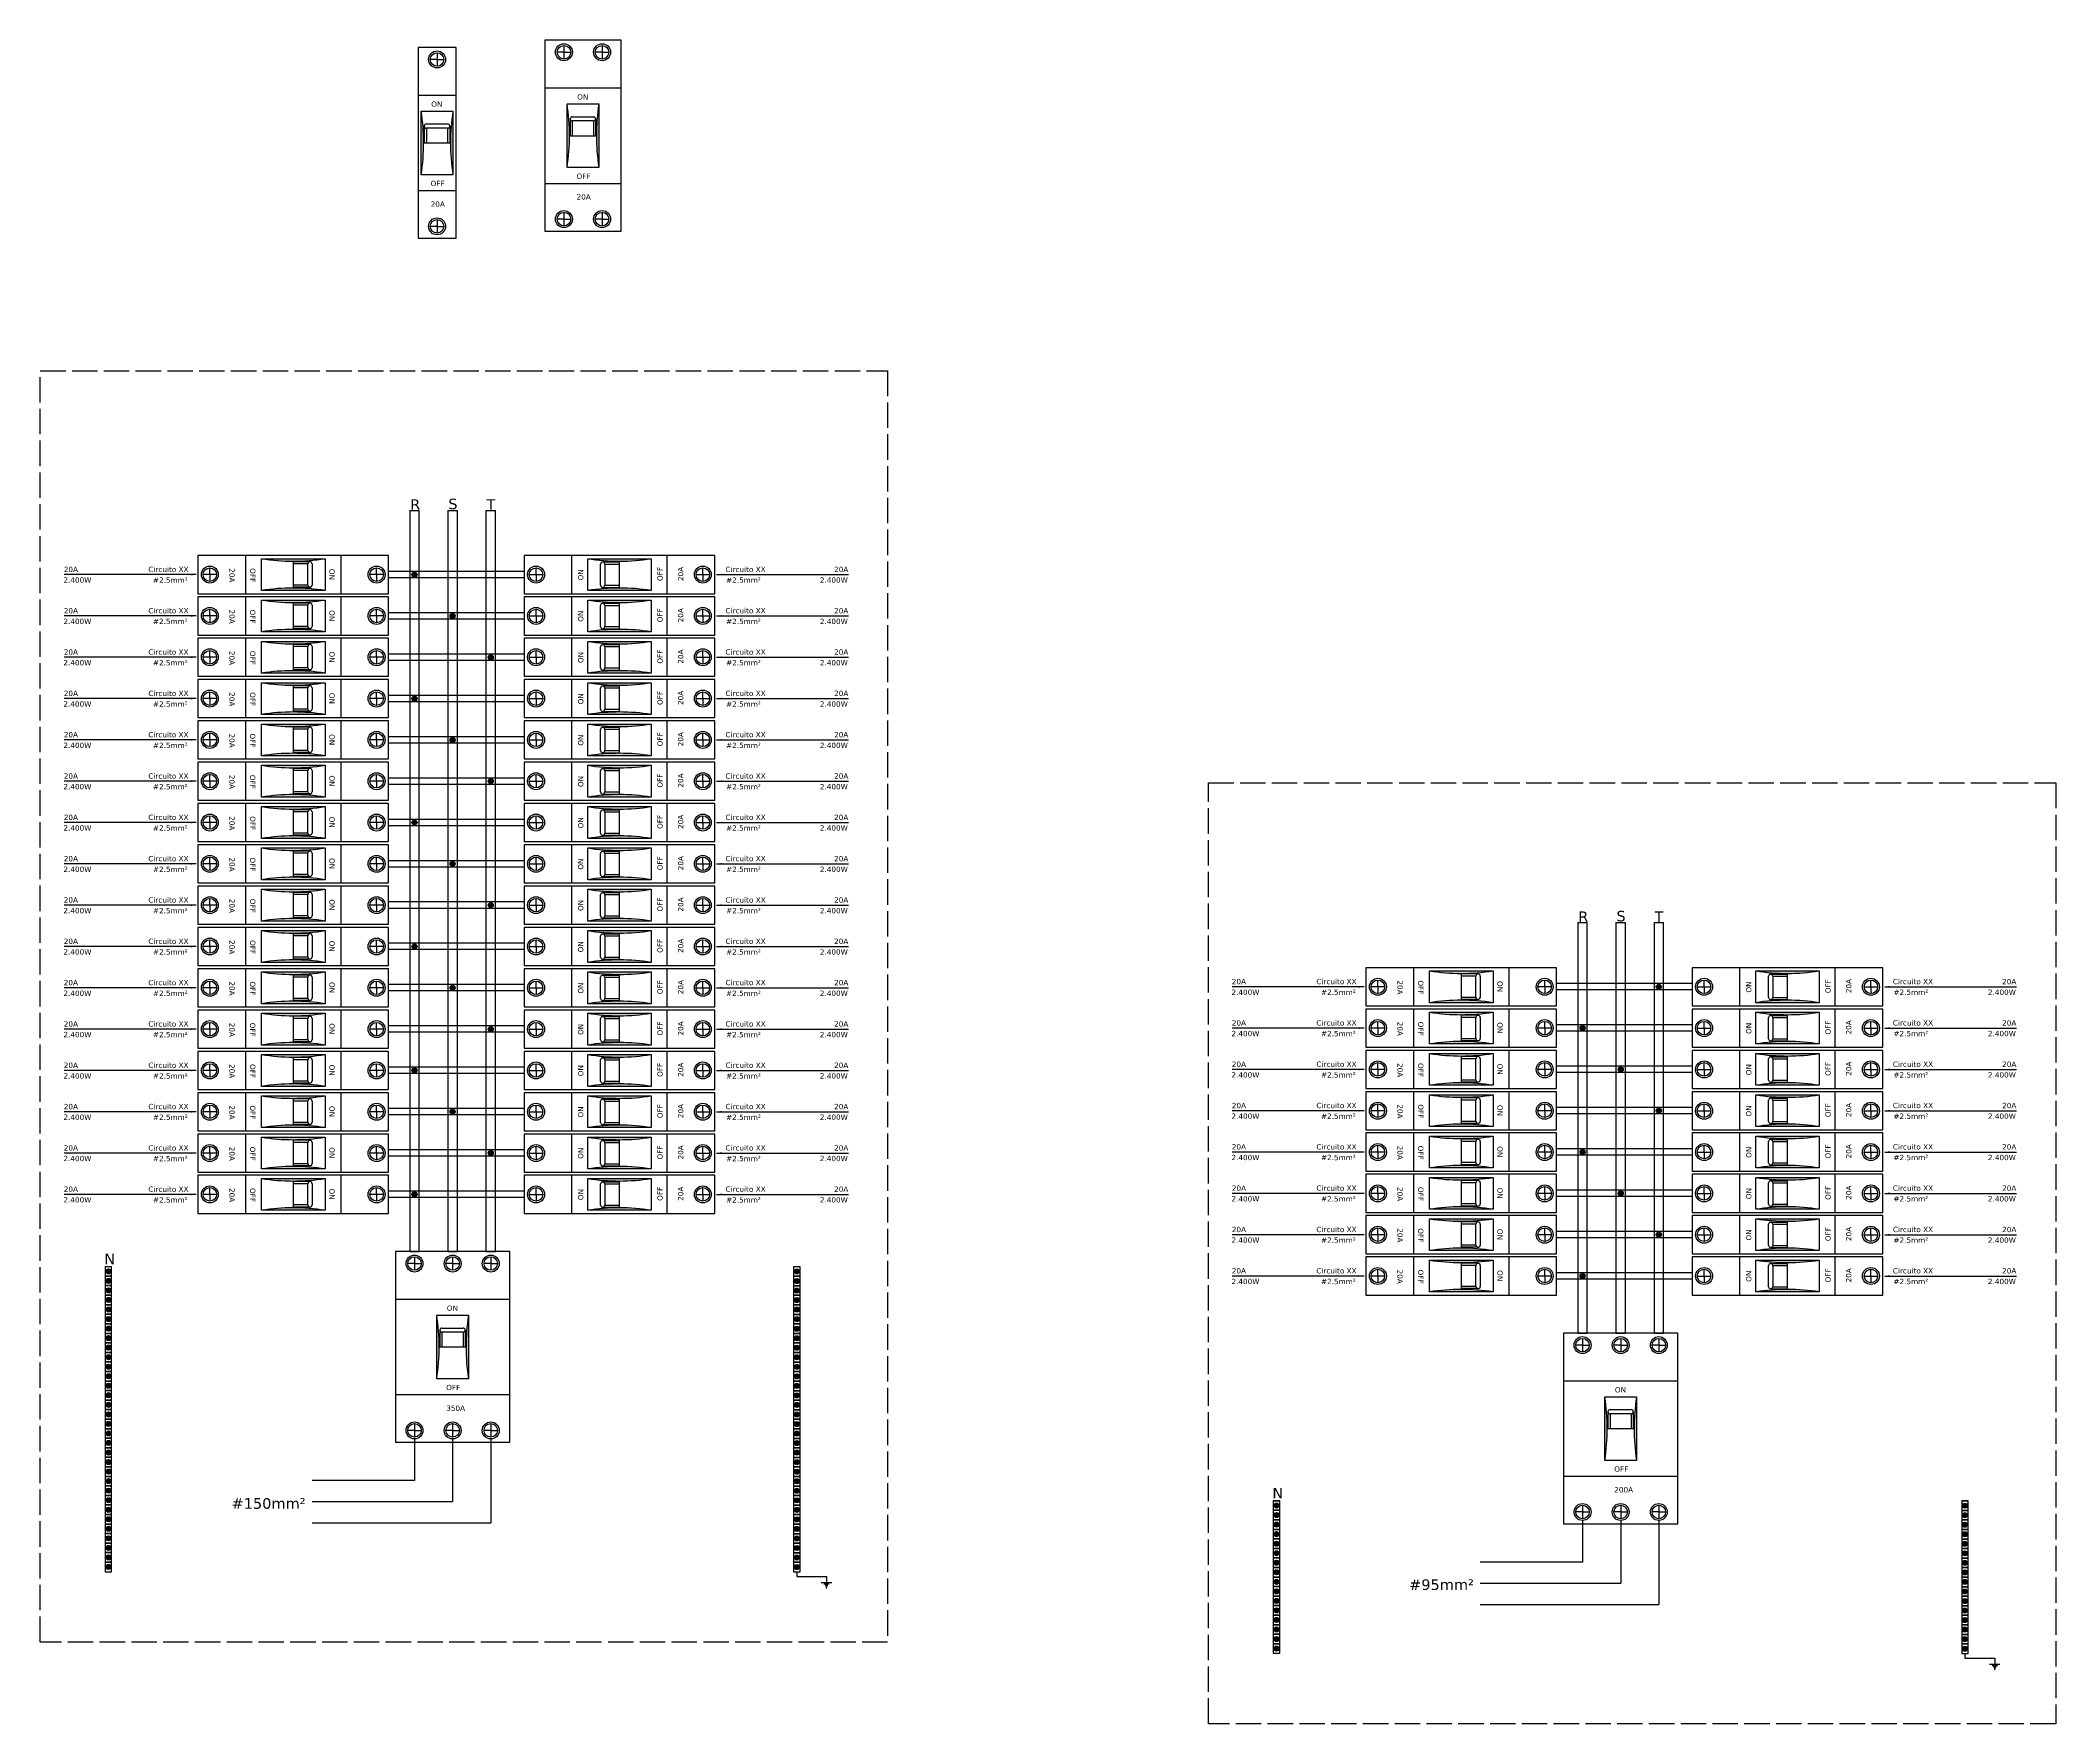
# Model space of a CAD drawing. Header units: millimetres. Extents: x 664 to 1616, y 83 to 878.
import ezdxf

# ---------------------------------------------------------------- set-up
doc = ezdxf.new("R2010")
doc.units = ezdxf.units.MM
doc.linetypes.add('ACAD_ISO02W100', pattern=[15, 12, -3])
doc.styles.get("Standard").update_dxf_attribs({"font": 'verdana.TTF'})
doc.dimstyles.new('ISO-25', dxfattribs={"dimtxt": 2.5, "dimasz": 2.5, "dimexe": 1.25, "dimexo": 0.625, "dimtad": 1, "dimtxsty": 'Standard', "dimcen": 2.5, "dimadec": 0, "dimazin": 0, "dimtfac": 1, "dimtmove": 0, "dimatfit": 3, "dimfxl": 0, "dimarcsym": 0})

msp = doc.modelspace()

# ---------------------------------------------------------------- hatches: boundary and pattern name
for points in [[(913.17, 847.71), (913.17, 817.71, 0.078466)], [(928.17, 847.71, 0.078466), (928.17, 817.71)], [(844.29, 844.29), (844.29, 814.29, 0.078466)], [(859.29, 844.29, 0.078466), (859.29, 814.29)], [(798.89, 633.05), (768.89, 633.05, 0.078466)], [(922.89, 633.05, 0.078466), (952.89, 633.05)], [(798.89, 618.05, 0.078466), (768.89, 618.05)], [(922.89, 618.05), (952.89, 618.05, 0.078466)], [(798.89, 613.55), (768.89, 613.55, 0.078466)], [(922.89, 613.55, 0.078466), (952.89, 613.55)], [(798.89, 598.55, 0.078466), (768.89, 598.55)], [(922.89, 598.55), (952.89, 598.55, 0.078466)], [(798.89, 594.05), (768.89, 594.05, 0.078466)], [(922.89, 594.05, 0.078466), (952.89, 594.05)], [(798.89, 579.05, 0.078466), (768.89, 579.05)], [(798.89, 574.55), (768.89, 574.55, 0.078466)], [(922.89, 579.05), (952.89, 579.05, 0.078466)], [(922.89, 574.55, 0.078466), (952.89, 574.55)], [(798.89, 559.55, 0.078466), (768.89, 559.55)], [(798.89, 555.05), (768.89, 555.05, 0.078466)], [(922.89, 559.55), (952.89, 559.55, 0.078466)], [(922.89, 555.05, 0.078466), (952.89, 555.05)], [(798.89, 540.05, 0.078466), (768.89, 540.05)], [(798.89, 535.55), (768.89, 535.55, 0.078466)], [(922.89, 540.05), (952.89, 540.05, 0.078466)], [(922.89, 535.55, 0.078466), (952.89, 535.55)], [(798.89, 520.55, 0.078466), (768.89, 520.55)], [(798.89, 516.05), (768.89, 516.05, 0.078466)], [(922.89, 520.55), (952.89, 520.55, 0.078466)], [(922.89, 516.05, 0.078466), (952.89, 516.05)], [(798.89, 501.05, 0.078466), (768.89, 501.05)], [(798.89, 496.55), (768.89, 496.55, 0.078466)], [(922.89, 501.05), (952.89, 501.05, 0.078466)], [(922.89, 496.55, 0.078466), (952.89, 496.55)], [(798.89, 481.55, 0.078466), (768.89, 481.55)], [(798.89, 477.05), (768.89, 477.05, 0.078466)], [(922.89, 481.55), (952.89, 481.55, 0.078466)], [(922.89, 477.05, 0.078466), (952.89, 477.05)], [(798.89, 462.05, 0.078466), (768.89, 462.05)], [(798.89, 457.55), (768.89, 457.55, 0.078466)], [(922.89, 462.05), (952.89, 462.05, 0.078466)], [(922.89, 457.55, 0.078466), (952.89, 457.55)], [(798.89, 442.55, 0.078466), (768.89, 442.55)], [(798.89, 438.05), (768.89, 438.05, 0.078466)], [(922.89, 442.55), (952.89, 442.55, 0.078466)], [(922.89, 438.05, 0.078466), (952.89, 438.05)], [(1350.29, 438.53), (1320.29, 438.53, 0.078466)], [(1474.29, 438.53, 0.078466), (1504.29, 438.53)], [(798.89, 423.05, 0.078466), (768.89, 423.05)], [(922.89, 423.05), (952.89, 423.05, 0.078466)], [(1350.29, 423.53, 0.078466), (1320.29, 423.53)], [(1350.29, 419.03), (1320.29, 419.03, 0.078466)], [(1474.29, 423.53), (1504.29, 423.53, 0.078466)], [(1474.29, 419.03, 0.078466), (1504.29, 419.03)], [(798.89, 418.55), (768.89, 418.55, 0.078466)], [(922.89, 418.55, 0.078466), (952.89, 418.55)], [(798.89, 403.55, 0.078466), (768.89, 403.55)], [(922.89, 403.55), (952.89, 403.55, 0.078466)], [(1350.29, 404.03, 0.078466), (1320.29, 404.03)], [(1474.29, 404.03), (1504.29, 404.03, 0.078466)], [(798.89, 399.05), (768.89, 399.05, 0.078466)], [(922.89, 399.05, 0.078466), (952.89, 399.05)], [(1350.29, 399.53), (1320.29, 399.53, 0.078466)], [(1474.29, 399.53, 0.078466), (1504.29, 399.53)], [(798.89, 384.05, 0.078466), (768.89, 384.05)], [(922.89, 384.05), (952.89, 384.05, 0.078466)], [(1350.29, 384.53, 0.078466), (1320.29, 384.53)], [(1474.29, 384.53), (1504.29, 384.53, 0.078466)], [(798.89, 379.55), (768.89, 379.55, 0.078466)], [(922.89, 379.55, 0.078466), (952.89, 379.55)], [(1350.29, 380.03), (1320.29, 380.03, 0.078466)], [(1474.29, 380.03, 0.078466), (1504.29, 380.03)], [(798.89, 364.55, 0.078466), (768.89, 364.55)], [(922.89, 364.55), (952.89, 364.55, 0.078466)], [(1350.29, 365.03, 0.078466), (1320.29, 365.03)], [(1474.29, 365.03), (1504.29, 365.03, 0.078466)], [(798.89, 360.05), (768.89, 360.05, 0.078466)], [(922.89, 360.05, 0.078466), (952.89, 360.05)], [(1350.29, 360.53), (1320.29, 360.53, 0.078466)], [(1474.29, 360.53, 0.078466), (1504.29, 360.53)], [(798.89, 345.05, 0.078466), (768.89, 345.05)], [(922.89, 345.05), (952.89, 345.05, 0.078466)], [(1350.29, 345.53, 0.078466), (1320.29, 345.53)], [(1474.29, 345.53), (1504.29, 345.53, 0.078466)], [(798.89, 340.55), (768.89, 340.55, 0.078466)], [(922.89, 340.55, 0.078466), (952.89, 340.55)], [(1350.29, 341.03), (1320.29, 341.03, 0.078466)], [(1474.29, 341.03, 0.078466), (1504.29, 341.03)], [(798.89, 325.55, 0.078466), (768.89, 325.55)], [(922.89, 325.55), (952.89, 325.55, 0.078466)], [(1350.29, 326.03, 0.078466), (1320.29, 326.03)], [(1474.29, 326.03), (1504.29, 326.03, 0.078466)], [(1350.29, 321.53), (1320.29, 321.53, 0.078466)], [(1474.29, 321.53, 0.078466), (1504.29, 321.53)], [(1350.29, 306.53, 0.078466), (1320.29, 306.53)], [(1474.29, 306.53), (1504.29, 306.53, 0.078466)], [(1350.29, 302.03), (1320.29, 302.03, 0.078466)], [(1474.29, 302.03, 0.078466), (1504.29, 302.03)], [(1350.29, 287.03, 0.078466), (1320.29, 287.03)], [(1474.29, 287.03), (1504.29, 287.03, 0.078466)], [(851.64, 276.05), (851.64, 246.05, 0.078466)], [(866.64, 276.05, 0.078466), (866.64, 246.05)], [(1403.04, 237.53), (1403.04, 207.53, 0.078466)], [(1418.04, 237.53, 0.078466), (1418.04, 207.53)]]:
    msp.add_hatch(color=256).paths.add_polyline_path(points)
h = msp.add_hatch(color=256)
h.paths.add_polyline_path([(839.97, 625.75), (842.31, 625.75, 0.843681)])
h.paths.add_polyline_path([(842.31, 625.35), (839.97, 625.35, 0.843681)])
h = msp.add_hatch(color=256)
h.paths.add_polyline_path([(860.31, 606.25, 0.843681), (857.97, 606.25)])
h.paths.add_polyline_path([(860.31, 605.85), (857.97, 605.85, 0.843681)])
h = msp.add_hatch(color=256)
h.paths.add_polyline_path([(878.31, 586.75, 0.843681), (875.97, 586.75)])
h.paths.add_polyline_path([(878.31, 586.35), (875.97, 586.35, 0.843681)])
h = msp.add_hatch(color=256)
h.paths.add_polyline_path([(842.31, 567.25, 0.843681), (839.97, 567.25)])
h.paths.add_polyline_path([(842.31, 566.85), (839.97, 566.85, 0.843681)])
h = msp.add_hatch(color=256)
h.paths.add_polyline_path([(860.31, 547.75, 0.843681), (857.97, 547.75)])
h.paths.add_polyline_path([(860.31, 547.35), (857.97, 547.35, 0.843681)])
h = msp.add_hatch(color=256)
h.paths.add_polyline_path([(878.31, 528.25, 0.843681), (875.97, 528.25)])
h.paths.add_polyline_path([(878.31, 527.85), (875.97, 527.85, 0.843681)])
h = msp.add_hatch(color=256)
h.paths.add_polyline_path([(842.31, 508.75, 0.843681), (839.97, 508.75)])
h.paths.add_polyline_path([(842.31, 508.35), (839.97, 508.35, 0.843681)])
h = msp.add_hatch(color=256)
h.paths.add_polyline_path([(860.31, 489.25, 0.843681), (857.97, 489.25)])
h.paths.add_polyline_path([(860.31, 488.85), (857.97, 488.85, 0.843681)])
h = msp.add_hatch(color=256)
h.paths.add_polyline_path([(878.31, 469.75, 0.843681), (875.97, 469.75)])
h.paths.add_polyline_path([(878.31, 469.35), (875.97, 469.35, 0.843681)])
h = msp.add_hatch(color=256)
h.paths.add_polyline_path([(842.31, 450.25, 0.843681), (839.97, 450.25)])
h.paths.add_polyline_path([(842.31, 449.85), (839.97, 449.85, 0.843681)])
h = msp.add_hatch(color=256)
h.paths.add_polyline_path([(860.31, 430.75, 0.843681), (857.97, 430.75)])
h.paths.add_polyline_path([(860.31, 430.35), (857.97, 430.35, 0.843681)])
h = msp.add_hatch(color=256)
h.paths.add_polyline_path([(1429.71, 431.23, 0.843681), (1427.37, 431.23)])
h.paths.add_polyline_path([(1429.71, 430.83), (1427.37, 430.83, 0.843681)])
h = msp.add_hatch(color=256)
h.paths.add_polyline_path([(878.31, 411.25, 0.843681), (875.97, 411.25)])
h.paths.add_polyline_path([(878.31, 410.85), (875.97, 410.85, 0.843681)])
h = msp.add_hatch(color=256)
h.paths.add_polyline_path([(1393.71, 411.73, 0.843681), (1391.37, 411.73)])
h.paths.add_polyline_path([(1393.71, 411.33), (1391.37, 411.33, 0.843681)])
h = msp.add_hatch(color=256)
h.paths.add_polyline_path([(842.31, 391.75, 0.843681), (839.97, 391.75)])
h.paths.add_polyline_path([(842.31, 391.35), (839.97, 391.35, 0.843681)])
h = msp.add_hatch(color=256)
h.paths.add_polyline_path([(1411.71, 392.23, 0.843681), (1409.37, 392.23)])
h.paths.add_polyline_path([(1411.71, 391.83), (1409.37, 391.83, 0.843681)])
h = msp.add_hatch(color=256)
h.paths.add_polyline_path([(860.31, 372.25, 0.843681), (857.97, 372.25)])
h.paths.add_polyline_path([(860.31, 371.85), (857.97, 371.85, 0.843681)])
h = msp.add_hatch(color=256)
h.paths.add_polyline_path([(1429.71, 372.73, 0.843681), (1427.37, 372.73)])
h.paths.add_polyline_path([(1429.71, 372.33), (1427.37, 372.33, 0.843681)])
h = msp.add_hatch(color=256)
h.paths.add_polyline_path([(878.31, 352.75, 0.843681), (875.97, 352.75)])
h.paths.add_polyline_path([(878.31, 352.35), (875.97, 352.35, 0.843681)])
h = msp.add_hatch(color=256)
h.paths.add_polyline_path([(1393.71, 353.23, 0.843681), (1391.37, 353.23)])
h.paths.add_polyline_path([(1393.71, 352.83), (1391.37, 352.83, 0.843681)])
h = msp.add_hatch(color=256)
h.paths.add_polyline_path([(842.31, 333.25, 0.843681), (839.97, 333.25)])
h.paths.add_polyline_path([(842.31, 332.85), (839.97, 332.85, 0.843681)])
h = msp.add_hatch(color=256)
h.paths.add_polyline_path([(1411.71, 333.73, 0.843681), (1409.37, 333.73)])
h.paths.add_polyline_path([(1411.71, 333.33), (1409.37, 333.33, 0.843681)])
h = msp.add_hatch(color=256)
h.paths.add_polyline_path([(1429.71, 314.23, 0.843681), (1427.37, 314.23)])
h.paths.add_polyline_path([(1429.71, 313.83), (1427.37, 313.83, 0.843681)])
h = msp.add_hatch(color=4)
h.paths.add_polyline_path([(696.45, 297.9, 0.36549), (695.47, 296.73, 0.36549), (696.45, 295.56)])
h.paths.add_polyline_path([(697.84, 296.73, 0.36549), (696.85, 297.9), (696.85, 295.56, 0.36549)])
h = msp.add_hatch(color=3)
h.paths.add_polyline_path([(1021.42, 297.84, 0.36549), (1020.43, 296.67, 0.36549), (1021.42, 295.5)])
h.paths.add_polyline_path([(1022.81, 296.67, 0.36549), (1021.82, 297.84), (1021.82, 295.5, 0.36549)])
h = msp.add_hatch(color=256)
h.paths.add_polyline_path([(1393.71, 294.73, 0.843681), (1391.37, 294.73)])
h.paths.add_polyline_path([(1393.71, 294.33), (1391.37, 294.33, 0.843681)])
h = msp.add_hatch(color=4)
h.paths.add_polyline_path([(696.45, 293.4, 0.36549), (695.47, 292.23, 0.36549), (696.45, 291.06)])
h.paths.add_polyline_path([(697.84, 292.23, 0.36549), (696.85, 293.4), (696.85, 291.06, 0.36549)])
h = msp.add_hatch(color=4)
h.paths.add_polyline_path([(696.45, 288.9, 0.36549), (695.47, 287.73, 0.36549), (696.45, 286.56)])
h.paths.add_polyline_path([(697.84, 287.73, 0.36549), (696.85, 288.9), (696.85, 286.56, 0.36549)])
h = msp.add_hatch(color=3)
h.paths.add_polyline_path([(1021.42, 293.34, 0.36549), (1020.43, 292.17, 0.36549), (1021.42, 291)])
h.paths.add_polyline_path([(1022.81, 292.17, 0.36549), (1021.82, 293.34), (1021.82, 291, 0.36549)])
h = msp.add_hatch(color=3)
h.paths.add_polyline_path([(1021.42, 288.84, 0.36549), (1020.43, 287.67, 0.36549), (1021.42, 286.5)])
h.paths.add_polyline_path([(1022.81, 287.67, 0.36549), (1021.82, 288.84), (1021.82, 286.5, 0.36549)])
h = msp.add_hatch(color=4)
h.paths.add_polyline_path([(696.45, 284.4, 0.36549), (695.47, 283.23, 0.36549), (696.45, 282.06)])
h.paths.add_polyline_path([(697.84, 283.23, 0.36549), (696.85, 284.4), (696.85, 282.06, 0.36549)])
h = msp.add_hatch(color=4)
h.paths.add_polyline_path([(696.45, 279.9, 0.36549), (695.47, 278.73, 0.36549), (696.45, 277.56)])
h.paths.add_polyline_path([(697.84, 278.73, 0.36549), (696.85, 279.9), (696.85, 277.56, 0.36549)])
h = msp.add_hatch(color=3)
h.paths.add_polyline_path([(1021.42, 284.34, 0.36549), (1020.43, 283.17, 0.36549), (1021.42, 282)])
h.paths.add_polyline_path([(1022.81, 283.17, 0.36549), (1021.82, 284.34), (1021.82, 282, 0.36549)])
h = msp.add_hatch(color=3)
h.paths.add_polyline_path([(1021.42, 279.84, 0.36549), (1020.43, 278.67, 0.36549), (1021.42, 277.5)])
h.paths.add_polyline_path([(1022.81, 278.67, 0.36549), (1021.82, 279.84), (1021.82, 277.5, 0.36549)])
h = msp.add_hatch(color=4)
h.paths.add_polyline_path([(696.45, 275.4, 0.36549), (695.47, 274.23, 0.36549), (696.45, 273.06)])
h.paths.add_polyline_path([(697.84, 274.23, 0.36549), (696.85, 275.4), (696.85, 273.06, 0.36549)])
h = msp.add_hatch(color=4)
h.paths.add_polyline_path([(696.45, 270.9, 0.36549), (695.47, 269.73, 0.36549), (696.45, 268.56)])
h.paths.add_polyline_path([(697.84, 269.73, 0.36549), (696.85, 270.9), (696.85, 268.56, 0.36549)])
h = msp.add_hatch(color=4)
h.paths.add_polyline_path([(696.45, 266.4, 0.36549), (695.47, 265.23, 0.36549), (696.45, 264.06)])
h.paths.add_polyline_path([(697.84, 265.23, 0.36549), (696.85, 266.4), (696.85, 264.06, 0.36549)])
h = msp.add_hatch(color=3)
h.paths.add_polyline_path([(1021.42, 275.34, 0.36549), (1020.43, 274.17, 0.36549), (1021.42, 273)])
h.paths.add_polyline_path([(1022.81, 274.17, 0.36549), (1021.82, 275.34), (1021.82, 273, 0.36549)])
h = msp.add_hatch(color=3)
h.paths.add_polyline_path([(1021.42, 270.84, 0.36549), (1020.43, 269.67, 0.36549), (1021.42, 268.5)])
h.paths.add_polyline_path([(1022.81, 269.67, 0.36549), (1021.82, 270.84), (1021.82, 268.5, 0.36549)])
h = msp.add_hatch(color=4)
h.paths.add_polyline_path([(696.45, 261.9, 0.36549), (695.47, 260.73, 0.36549), (696.45, 259.56)])
h.paths.add_polyline_path([(697.84, 260.73, 0.36549), (696.85, 261.9), (696.85, 259.56, 0.36549)])
h = msp.add_hatch(color=4)
h.paths.add_polyline_path([(696.45, 257.4, 0.36549), (695.47, 256.23, 0.36549), (696.45, 255.06)])
h.paths.add_polyline_path([(697.84, 256.23, 0.36549), (696.85, 257.4), (696.85, 255.06, 0.36549)])
h = msp.add_hatch(color=3)
h.paths.add_polyline_path([(1021.42, 266.34, 0.36549), (1020.43, 265.17, 0.36549), (1021.42, 264)])
h.paths.add_polyline_path([(1022.81, 265.17, 0.36549), (1021.82, 266.34), (1021.82, 264, 0.36549)])
h = msp.add_hatch(color=3)
h.paths.add_polyline_path([(1021.42, 261.84, 0.36549), (1020.43, 260.67, 0.36549), (1021.42, 259.5)])
h.paths.add_polyline_path([(1022.81, 260.67, 0.36549), (1021.82, 261.84), (1021.82, 259.5, 0.36549)])
h = msp.add_hatch(color=3)
h.paths.add_polyline_path([(1021.42, 257.34, 0.36549), (1020.43, 256.17, 0.36549), (1021.42, 255)])
h.paths.add_polyline_path([(1022.81, 256.17, 0.36549), (1021.82, 257.34), (1021.82, 255, 0.36549)])
h = msp.add_hatch(color=4)
h.paths.add_polyline_path([(696.45, 252.9, 0.36549), (695.47, 251.73, 0.36549), (696.45, 250.56)])
h.paths.add_polyline_path([(697.84, 251.73, 0.36549), (696.85, 252.9), (696.85, 250.56, 0.36549)])
h = msp.add_hatch(color=4)
h.paths.add_polyline_path([(696.45, 248.4, 0.36549), (695.47, 247.23, 0.36549), (696.45, 246.06)])
h.paths.add_polyline_path([(697.84, 247.23, 0.36549), (696.85, 248.4), (696.85, 246.06, 0.36549)])
h = msp.add_hatch(color=3)
h.paths.add_polyline_path([(1021.42, 252.84, 0.36549), (1020.43, 251.67, 0.36549), (1021.42, 250.5)])
h.paths.add_polyline_path([(1022.81, 251.67, 0.36549), (1021.82, 252.84), (1021.82, 250.5, 0.36549)])
h = msp.add_hatch(color=3)
h.paths.add_polyline_path([(1021.42, 248.34, 0.36549), (1020.43, 247.17, 0.36549), (1021.42, 246)])
h.paths.add_polyline_path([(1022.81, 247.17, 0.36549), (1021.82, 248.34), (1021.82, 246, 0.36549)])
h = msp.add_hatch(color=4)
h.paths.add_polyline_path([(696.45, 243.9, 0.36549), (695.47, 242.73, 0.36549), (696.45, 241.56)])
h.paths.add_polyline_path([(697.84, 242.73, 0.36549), (696.85, 243.9), (696.85, 241.56, 0.36549)])
h = msp.add_hatch(color=4)
h.paths.add_polyline_path([(696.45, 239.4, 0.36549), (695.47, 238.23, 0.36549), (696.45, 237.06)])
h.paths.add_polyline_path([(697.84, 238.23, 0.36549), (696.85, 239.4), (696.85, 237.06, 0.36549)])
h = msp.add_hatch(color=3)
h.paths.add_polyline_path([(1021.42, 243.84, 0.36549), (1020.43, 242.67, 0.36549), (1021.42, 241.5)])
h.paths.add_polyline_path([(1022.81, 242.67, 0.36549), (1021.82, 243.84), (1021.82, 241.5, 0.36549)])
h = msp.add_hatch(color=3)
h.paths.add_polyline_path([(1021.42, 239.34, 0.36549), (1020.43, 238.17, 0.36549), (1021.42, 237)])
h.paths.add_polyline_path([(1022.81, 238.17, 0.36549), (1021.82, 239.34), (1021.82, 237, 0.36549)])
h = msp.add_hatch(color=4)
h.paths.add_polyline_path([(696.45, 234.9, 0.36549), (695.47, 233.73, 0.36549), (696.45, 232.56)])
h.paths.add_polyline_path([(697.84, 233.73, 0.36549), (696.85, 234.9), (696.85, 232.56, 0.36549)])
h = msp.add_hatch(color=4)
h.paths.add_polyline_path([(696.45, 230.4, 0.36549), (695.47, 229.23, 0.36549), (696.45, 228.06)])
h.paths.add_polyline_path([(697.84, 229.23, 0.36549), (696.85, 230.4), (696.85, 228.06, 0.36549)])
h = msp.add_hatch(color=3)
h.paths.add_polyline_path([(1021.42, 234.84, 0.36549), (1020.43, 233.67, 0.36549), (1021.42, 232.5)])
h.paths.add_polyline_path([(1022.81, 233.67, 0.36549), (1021.82, 234.84), (1021.82, 232.5, 0.36549)])
h = msp.add_hatch(color=3)
h.paths.add_polyline_path([(1021.42, 230.34, 0.36549), (1020.43, 229.17, 0.36549), (1021.42, 228)])
h.paths.add_polyline_path([(1022.81, 229.17, 0.36549), (1021.82, 230.34), (1021.82, 228, 0.36549)])
h = msp.add_hatch(color=4)
h.paths.add_polyline_path([(696.45, 225.9, 0.36549), (695.47, 224.73, 0.36549), (696.45, 223.56)])
h.paths.add_polyline_path([(697.84, 224.73, 0.36549), (696.85, 225.9), (696.85, 223.56, 0.36549)])
h = msp.add_hatch(color=4)
h.paths.add_polyline_path([(696.45, 221.4, 0.36549), (695.47, 220.23, 0.36549), (696.45, 219.06)])
h.paths.add_polyline_path([(697.84, 220.23, 0.36549), (696.85, 221.4), (696.85, 219.06, 0.36549)])
h = msp.add_hatch(color=3)
h.paths.add_polyline_path([(1021.42, 225.84, 0.36549), (1020.43, 224.67, 0.36549), (1021.42, 223.5)])
h.paths.add_polyline_path([(1022.81, 224.67, 0.36549), (1021.82, 225.84), (1021.82, 223.5, 0.36549)])
h = msp.add_hatch(color=3)
h.paths.add_polyline_path([(1021.42, 221.34, 0.36549), (1020.43, 220.17, 0.36549), (1021.42, 219)])
h.paths.add_polyline_path([(1022.81, 220.17, 0.36549), (1021.82, 221.34), (1021.82, 219, 0.36549)])
h = msp.add_hatch(color=4)
h.paths.add_polyline_path([(696.45, 216.9, 0.36549), (695.47, 215.73, 0.36549), (696.45, 214.56)])
h.paths.add_polyline_path([(697.84, 215.73, 0.36549), (696.85, 216.9), (696.85, 214.56, 0.36549)])
h = msp.add_hatch(color=4)
h.paths.add_polyline_path([(696.45, 212.4, 0.36549), (695.47, 211.23, 0.36549), (696.45, 210.06)])
h.paths.add_polyline_path([(697.84, 211.23, 0.36549), (696.85, 212.4), (696.85, 210.06, 0.36549)])
h = msp.add_hatch(color=3)
h.paths.add_polyline_path([(1021.42, 216.84, 0.36549), (1020.43, 215.67, 0.36549), (1021.42, 214.5)])
h.paths.add_polyline_path([(1022.81, 215.67, 0.36549), (1021.82, 216.84), (1021.82, 214.5, 0.36549)])
h = msp.add_hatch(color=3)
h.paths.add_polyline_path([(1021.42, 212.34, 0.36549), (1020.43, 211.17, 0.36549), (1021.42, 210)])
h.paths.add_polyline_path([(1022.81, 211.17, 0.36549), (1021.82, 212.34), (1021.82, 210, 0.36549)])
h = msp.add_hatch(color=4)
h.paths.add_polyline_path([(696.45, 207.9, 0.36549), (695.47, 206.73, 0.36549), (696.45, 205.56)])
h.paths.add_polyline_path([(697.84, 206.73, 0.36549), (696.85, 207.9), (696.85, 205.56, 0.36549)])
h = msp.add_hatch(color=4)
h.paths.add_polyline_path([(696.45, 203.4, 0.36549), (695.47, 202.23, 0.36549), (696.45, 201.06)])
h.paths.add_polyline_path([(697.84, 202.23, 0.36549), (696.85, 203.4), (696.85, 201.06, 0.36549)])
h = msp.add_hatch(color=3)
h.paths.add_polyline_path([(1021.42, 207.84, 0.36549), (1020.43, 206.67, 0.36549), (1021.42, 205.5)])
h.paths.add_polyline_path([(1022.81, 206.67, 0.36549), (1021.82, 207.84), (1021.82, 205.5, 0.36549)])
h = msp.add_hatch(color=3)
h.paths.add_polyline_path([(1021.42, 203.34, 0.36549), (1020.43, 202.17, 0.36549), (1021.42, 201)])
h.paths.add_polyline_path([(1022.81, 202.17, 0.36549), (1021.82, 203.34), (1021.82, 201, 0.36549)])
h = msp.add_hatch(color=4)
h.paths.add_polyline_path([(696.45, 198.9, 0.36549), (695.47, 197.73, 0.36549), (696.45, 196.56)])
h.paths.add_polyline_path([(697.84, 197.73, 0.36549), (696.85, 198.9), (696.85, 196.56, 0.36549)])
h = msp.add_hatch(color=4)
h.paths.add_polyline_path([(696.45, 194.4, 0.36549), (695.47, 193.23, 0.36549), (696.45, 192.06)])
h.paths.add_polyline_path([(697.84, 193.23, 0.36549), (696.85, 194.4), (696.85, 192.06, 0.36549)])
h = msp.add_hatch(color=3)
h.paths.add_polyline_path([(1021.42, 198.84, 0.36549), (1020.43, 197.67, 0.36549), (1021.42, 196.5)])
h.paths.add_polyline_path([(1022.81, 197.67, 0.36549), (1021.82, 198.84), (1021.82, 196.5, 0.36549)])
h = msp.add_hatch(color=3)
h.paths.add_polyline_path([(1021.42, 194.34, 0.36549), (1020.43, 193.17, 0.36549), (1021.42, 192)])
h.paths.add_polyline_path([(1022.81, 193.17, 0.36549), (1021.82, 194.34), (1021.82, 192, 0.36549)])
h = msp.add_hatch(color=4)
h.paths.add_polyline_path([(696.45, 189.9, 0.36549), (695.47, 188.73, 0.36549), (696.45, 187.56)])
h.paths.add_polyline_path([(697.84, 188.73, 0.36549), (696.85, 189.9), (696.85, 187.56, 0.36549)])
h = msp.add_hatch(color=4)
h.paths.add_polyline_path([(696.45, 185.4, 0.36549), (695.47, 184.23, 0.36549), (696.45, 183.06)])
h.paths.add_polyline_path([(697.84, 184.23, 0.36549), (696.85, 185.4), (696.85, 183.06, 0.36549)])
h = msp.add_hatch(color=4)
h.paths.add_polyline_path([(696.45, 180.9, 0.36549), (695.47, 179.73, 0.36549), (696.45, 178.56)])
h.paths.add_polyline_path([(697.84, 179.73, 0.36549), (696.85, 180.9), (696.85, 178.56, 0.36549)])
h = msp.add_hatch(color=3)
h.paths.add_polyline_path([(1021.42, 189.84, 0.36549), (1020.43, 188.67, 0.36549), (1021.42, 187.5)])
h.paths.add_polyline_path([(1022.81, 188.67, 0.36549), (1021.82, 189.84), (1021.82, 187.5, 0.36549)])
h = msp.add_hatch(color=3)
h.paths.add_polyline_path([(1021.42, 185.34, 0.36549), (1020.43, 184.17, 0.36549), (1021.42, 183)])
h.paths.add_polyline_path([(1022.81, 184.17, 0.36549), (1021.82, 185.34), (1021.82, 183, 0.36549)])
h = msp.add_hatch(color=3)
h.paths.add_polyline_path([(1021.42, 180.84, 0.36549), (1020.43, 179.67, 0.36549), (1021.42, 178.5)])
h.paths.add_polyline_path([(1022.81, 179.67, 0.36549), (1021.82, 180.84), (1021.82, 178.5, 0.36549)])
h = msp.add_hatch(color=4)
h.paths.add_polyline_path([(1247.86, 187.39, 0.36549), (1246.87, 186.21, 0.36549), (1247.86, 185.04)])
h.paths.add_polyline_path([(1249.24, 186.21, 0.36549), (1248.26, 187.39), (1248.26, 185.04, 0.36549)])
h = msp.add_hatch(color=4)
h.paths.add_polyline_path([(1247.86, 182.89, 0.36549), (1246.87, 181.71, 0.36549), (1247.86, 180.54)])
h.paths.add_polyline_path([(1249.24, 181.71, 0.36549), (1248.26, 182.89), (1248.26, 180.54, 0.36549)])
h = msp.add_hatch(color=3)
h.paths.add_polyline_path([(1572.82, 187.32, 0.36549), (1571.83, 186.15, 0.36549), (1572.82, 184.98)])
h.paths.add_polyline_path([(1574.21, 186.15, 0.36549), (1573.22, 187.32), (1573.22, 184.98, 0.36549)])
h = msp.add_hatch(color=3)
h.paths.add_polyline_path([(1572.82, 182.82, 0.36549), (1571.83, 181.65, 0.36549), (1572.82, 180.48)])
h.paths.add_polyline_path([(1574.21, 181.65, 0.36549), (1573.22, 182.82), (1573.22, 180.48, 0.36549)])
h = msp.add_hatch(color=4)
h.paths.add_polyline_path([(696.45, 176.4, 0.36549), (695.47, 175.23, 0.36549), (696.45, 174.06)])
h.paths.add_polyline_path([(697.84, 175.23, 0.36549), (696.85, 176.4), (696.85, 174.06, 0.36549)])
h = msp.add_hatch(color=4)
h.paths.add_polyline_path([(696.45, 171.9, 0.36549), (695.47, 170.73, 0.36549), (696.45, 169.56)])
h.paths.add_polyline_path([(697.84, 170.73, 0.36549), (696.85, 171.9), (696.85, 169.56, 0.36549)])
h = msp.add_hatch(color=3)
h.paths.add_polyline_path([(1021.42, 176.34, 0.36549), (1020.43, 175.17, 0.36549), (1021.42, 174)])
h.paths.add_polyline_path([(1022.81, 175.17, 0.36549), (1021.82, 176.34), (1021.82, 174, 0.36549)])
h = msp.add_hatch(color=3)
h.paths.add_polyline_path([(1021.42, 171.84, 0.36549), (1020.43, 170.67, 0.36549), (1021.42, 169.5)])
h.paths.add_polyline_path([(1022.81, 170.67, 0.36549), (1021.82, 171.84), (1021.82, 169.5, 0.36549)])
h = msp.add_hatch(color=4)
h.paths.add_polyline_path([(1247.86, 178.39, 0.36549), (1246.87, 177.21, 0.36549), (1247.86, 176.04)])
h.paths.add_polyline_path([(1249.24, 177.21, 0.36549), (1248.26, 178.39), (1248.26, 176.04, 0.36549)])
h = msp.add_hatch(color=4)
h.paths.add_polyline_path([(1247.86, 173.89, 0.36549), (1246.87, 172.71, 0.36549), (1247.86, 171.54)])
h.paths.add_polyline_path([(1249.24, 172.71, 0.36549), (1248.26, 173.89), (1248.26, 171.54, 0.36549)])
h = msp.add_hatch(color=3)
h.paths.add_polyline_path([(1572.82, 178.32, 0.36549), (1571.83, 177.15, 0.36549), (1572.82, 175.98)])
h.paths.add_polyline_path([(1574.21, 177.15, 0.36549), (1573.22, 178.32), (1573.22, 175.98, 0.36549)])
h = msp.add_hatch(color=3)
h.paths.add_polyline_path([(1572.82, 173.82, 0.36549), (1571.83, 172.65, 0.36549), (1572.82, 171.48)])
h.paths.add_polyline_path([(1574.21, 172.65, 0.36549), (1573.22, 173.82), (1573.22, 171.48, 0.36549)])
h = msp.add_hatch(color=4)
h.paths.add_polyline_path([(696.45, 167.4, 0.36549), (695.47, 166.23, 0.36549), (696.45, 165.06)])
h.paths.add_polyline_path([(697.84, 166.23, 0.36549), (696.85, 167.4), (696.85, 165.06, 0.36549)])
h = msp.add_hatch(color=4)
h.paths.add_polyline_path([(696.45, 162.9, 0.36549), (695.47, 161.73, 0.36549), (696.45, 160.56)])
h.paths.add_polyline_path([(697.84, 161.73, 0.36549), (696.85, 162.9), (696.85, 160.56, 0.36549)])
h = msp.add_hatch(color=3)
h.paths.add_polyline_path([(1021.42, 167.34, 0.36549), (1020.43, 166.17, 0.36549), (1021.42, 165)])
h.paths.add_polyline_path([(1022.81, 166.17, 0.36549), (1021.82, 167.34), (1021.82, 165, 0.36549)])
h = msp.add_hatch(color=3)
h.paths.add_polyline_path([(1021.42, 162.84, 0.36549), (1020.43, 161.67, 0.36549), (1021.42, 160.5)])
h.paths.add_polyline_path([(1022.81, 161.67, 0.36549), (1021.82, 162.84), (1021.82, 160.5, 0.36549)])
h = msp.add_hatch(color=4)
h.paths.add_polyline_path([(1247.86, 169.39, 0.36549), (1246.87, 168.21, 0.36549), (1247.86, 167.04)])
h.paths.add_polyline_path([(1249.24, 168.21, 0.36549), (1248.26, 169.39), (1248.26, 167.04, 0.36549)])
h = msp.add_hatch(color=4)
h.paths.add_polyline_path([(1247.86, 164.89, 0.36549), (1246.87, 163.71, 0.36549), (1247.86, 162.54)])
h.paths.add_polyline_path([(1249.24, 163.71, 0.36549), (1248.26, 164.89), (1248.26, 162.54, 0.36549)])
h = msp.add_hatch(color=3)
h.paths.add_polyline_path([(1572.82, 169.32, 0.36549), (1571.83, 168.15, 0.36549), (1572.82, 166.98)])
h.paths.add_polyline_path([(1574.21, 168.15, 0.36549), (1573.22, 169.32), (1573.22, 166.98, 0.36549)])
h = msp.add_hatch(color=3)
h.paths.add_polyline_path([(1572.82, 164.82, 0.36549), (1571.83, 163.65, 0.36549), (1572.82, 162.48)])
h.paths.add_polyline_path([(1574.21, 163.65, 0.36549), (1573.22, 164.82), (1573.22, 162.48, 0.36549)])
h = msp.add_hatch(color=4)
h.paths.add_polyline_path([(696.45, 158.4, 0.36549), (695.47, 157.23, 0.36549), (696.45, 156.06)])
h.paths.add_polyline_path([(697.84, 157.23, 0.36549), (696.85, 158.4), (696.85, 156.06, 0.36549)])
h = msp.add_hatch(color=3)
h.paths.add_polyline_path([(1021.42, 158.34, 0.36549), (1020.43, 157.17, 0.36549), (1021.42, 156)])
h.paths.add_polyline_path([(1022.81, 157.17, 0.36549), (1021.82, 158.34), (1021.82, 156, 0.36549)])
h = msp.add_hatch(color=4)
h.paths.add_polyline_path([(1247.86, 160.39, 0.36549), (1246.87, 159.21, 0.36549), (1247.86, 158.04)])
h.paths.add_polyline_path([(1249.24, 159.21, 0.36549), (1248.26, 160.39), (1248.26, 158.04, 0.36549)])
h = msp.add_hatch(color=4)
h.paths.add_polyline_path([(1247.86, 155.89, 0.36549), (1246.87, 154.71, 0.36549), (1247.86, 153.54)])
h.paths.add_polyline_path([(1249.24, 154.71, 0.36549), (1248.26, 155.89), (1248.26, 153.54, 0.36549)])
h = msp.add_hatch(color=3)
h.paths.add_polyline_path([(1572.82, 160.32, 0.36549), (1571.83, 159.15, 0.36549), (1572.82, 157.98)])
h.paths.add_polyline_path([(1574.21, 159.15, 0.36549), (1573.22, 160.32), (1573.22, 157.98, 0.36549)])
h = msp.add_hatch(color=3)
h.paths.add_polyline_path([(1572.82, 155.82, 0.36549), (1571.83, 154.65, 0.36549), (1572.82, 153.48)])
h.paths.add_polyline_path([(1574.21, 154.65, 0.36549), (1573.22, 155.82), (1573.22, 153.48, 0.36549)])
h = msp.add_hatch(color=4)
h.paths.add_polyline_path([(1247.86, 151.39, 0.36549), (1246.87, 150.21, 0.36549), (1247.86, 149.04)])
h.paths.add_polyline_path([(1249.24, 150.21, 0.36549), (1248.26, 151.39), (1248.26, 149.04, 0.36549)])
h = msp.add_hatch(color=4)
h.paths.add_polyline_path([(1247.86, 146.89, 0.36549), (1246.87, 145.71, 0.36549), (1247.86, 144.54)])
h.paths.add_polyline_path([(1249.24, 145.71, 0.36549), (1248.26, 146.89), (1248.26, 144.54, 0.36549)])
h = msp.add_hatch(color=3)
h.paths.add_polyline_path([(1572.82, 151.32, 0.36549), (1571.83, 150.15, 0.36549), (1572.82, 148.98)])
h.paths.add_polyline_path([(1574.21, 150.15, 0.36549), (1573.22, 151.32), (1573.22, 148.98, 0.36549)])
h = msp.add_hatch(color=3)
h.paths.add_polyline_path([(1572.82, 146.82, 0.36549), (1571.83, 145.65, 0.36549), (1572.82, 144.48)])
h.paths.add_polyline_path([(1574.21, 145.65, 0.36549), (1573.22, 146.82), (1573.22, 144.48, 0.36549)])
h = msp.add_hatch(color=4)
h.paths.add_polyline_path([(1247.86, 142.39, 0.36549), (1246.87, 141.21, 0.36549), (1247.86, 140.04)])
h.paths.add_polyline_path([(1249.24, 141.21, 0.36549), (1248.26, 142.39), (1248.26, 140.04, 0.36549)])
h = msp.add_hatch(color=4)
h.paths.add_polyline_path([(1247.86, 137.89, 0.36549), (1246.87, 136.71, 0.36549), (1247.86, 135.54)])
h.paths.add_polyline_path([(1249.24, 136.71, 0.36549), (1248.26, 137.89), (1248.26, 135.54, 0.36549)])
h = msp.add_hatch(color=4)
h.paths.add_polyline_path([(1247.86, 133.39, 0.36549), (1246.87, 132.21, 0.36549), (1247.86, 131.04)])
h.paths.add_polyline_path([(1249.24, 132.21, 0.36549), (1248.26, 133.39), (1248.26, 131.04, 0.36549)])
h = msp.add_hatch(color=3)
h.paths.add_polyline_path([(1572.82, 142.32, 0.36549), (1571.83, 141.15, 0.36549), (1572.82, 139.98)])
h.paths.add_polyline_path([(1574.21, 141.15, 0.36549), (1573.22, 142.32), (1573.22, 139.98, 0.36549)])
h = msp.add_hatch(color=3)
h.paths.add_polyline_path([(1572.82, 137.82, 0.36549), (1571.83, 136.65, 0.36549), (1572.82, 135.48)])
h.paths.add_polyline_path([(1574.21, 136.65, 0.36549), (1573.22, 137.82), (1573.22, 135.48, 0.36549)])
h = msp.add_hatch(color=3)
h.paths.add_polyline_path([(1572.82, 133.32, 0.36549), (1571.83, 132.15, 0.36549), (1572.82, 130.98)])
h.paths.add_polyline_path([(1574.21, 132.15, 0.36549), (1573.22, 133.32), (1573.22, 130.98, 0.36549)])
h = msp.add_hatch(color=4)
h.paths.add_polyline_path([(1247.86, 128.89, 0.36549), (1246.87, 127.71, 0.36549), (1247.86, 126.54)])
h.paths.add_polyline_path([(1249.24, 127.71, 0.36549), (1248.26, 128.89), (1248.26, 126.54, 0.36549)])
h = msp.add_hatch(color=4)
h.paths.add_polyline_path([(1247.86, 124.39, 0.36549), (1246.87, 123.21, 0.36549), (1247.86, 122.04)])
h.paths.add_polyline_path([(1249.24, 123.21, 0.36549), (1248.26, 124.39), (1248.26, 122.04, 0.36549)])
h = msp.add_hatch(color=3)
h.paths.add_polyline_path([(1572.82, 128.82, 0.36549), (1571.83, 127.65, 0.36549), (1572.82, 126.48)])
h.paths.add_polyline_path([(1574.21, 127.65, 0.36549), (1573.22, 128.82), (1573.22, 126.48, 0.36549)])
h = msp.add_hatch(color=3)
h.paths.add_polyline_path([(1572.82, 124.32, 0.36549), (1571.83, 123.15, 0.36549), (1572.82, 121.98)])
h.paths.add_polyline_path([(1574.21, 123.15, 0.36549), (1573.22, 124.32), (1573.22, 121.98, 0.36549)])
h = msp.add_hatch(color=4)
h.paths.add_polyline_path([(1247.86, 119.89, 0.36549), (1246.87, 118.71, 0.36549), (1247.86, 117.54)])
h.paths.add_polyline_path([(1249.24, 118.71, 0.36549), (1248.26, 119.89), (1248.26, 117.54, 0.36549)])
h = msp.add_hatch(color=3)
h.paths.add_polyline_path([(1572.82, 119.82, 0.36549), (1571.83, 118.65, 0.36549), (1572.82, 117.48)])
h.paths.add_polyline_path([(1574.21, 118.65, 0.36549), (1573.22, 119.82), (1573.22, 117.48, 0.36549)])

# ---------------------------------------------------------------- linework, layer by layer
for p, q in [((938.67, 877.71), (902.67, 877.71)), ((902.67, 877.71), (902.67, 787.71)), ((938.67, 787.71), (938.67, 877.71)), ((860.79, 874.29), (842.79, 874.29)), ((842.79, 874.29), (842.79, 784.29)), ((851.79, 868.67), (848.6, 868.67)), ((851.79, 871.86), (851.79, 868.67)), ((851.79, 868.67), (851.79, 865.48)), ((851.79, 868.67), (854.98, 868.67)), ((860.79, 784.29), (860.79, 874.29)), ((911.67, 872.08), (908.48, 872.08)), ((911.67, 875.28), (911.67, 872.08)), ((911.67, 872.08), (911.67, 868.89)), ((911.67, 872.08), (914.86, 872.08)), ((929.67, 872.08), (926.48, 872.08)), ((929.67, 875.28), (929.67, 872.08)), ((929.67, 872.08), (929.67, 868.89)), ((929.67, 872.08), (932.86, 872.08)), ((842.79, 851.79), (860.79, 851.79)), ((902.67, 855.21), (938.67, 855.21)), ((913.17, 847.71), (928.17, 847.71)), ((913.17, 817.71), (913.17, 847.71)), ((928.17, 847.71), (928.17, 817.71)), ((844.29, 844.29), (859.29, 844.29)), ((844.29, 814.29), (844.29, 844.29)), ((846.75, 838.22), (856.75, 838.22)), ((859.29, 844.29), (859.29, 814.29)), ((914.63, 840.64), (914.63, 832.71)), ((915.63, 841.64), (925.63, 841.64)), ((925.63, 839.64), (915.63, 839.64)), ((915.63, 839.64), (915.63, 832.71)), ((925.67, 839.64), (925.67, 832.71)), ((926.63, 840.64), (926.63, 832.71)), ((845.46, 829.29), (858.11, 829.29)), ((845.75, 837.22), (845.75, 829.29)), ((856.75, 836.22), (846.75, 836.22)), ((846.75, 836.22), (846.75, 829.29)), ((856.79, 836.22), (856.79, 829.29)), ((857.75, 837.22), (857.75, 829.29)), ((914.35, 832.71), (926.99, 832.71)), ((859.29, 814.29), (844.29, 814.29)), ((902.67, 810.21), (938.67, 810.21)), ((928.17, 817.71), (913.17, 817.71)), ((842.79, 806.79), (860.79, 806.79)), ((851.79, 789.92), (848.6, 789.92)), ((851.79, 793.11), (851.79, 789.92)), ((851.79, 789.92), (851.79, 786.73)), ((851.79, 789.92), (854.98, 789.92)), ((911.67, 793.33), (908.48, 793.33)), ((911.67, 796.53), (911.67, 793.33)), ((911.67, 793.33), (911.67, 790.14)), ((911.67, 793.33), (914.86, 793.33)), ((929.67, 793.33), (926.48, 793.33)), ((929.67, 796.53), (929.67, 793.33)), ((929.67, 793.33), (929.67, 790.14)), ((929.67, 793.33), (932.86, 793.33)), ((842.79, 784.29), (860.79, 784.29)), ((902.67, 787.71), (938.67, 787.71)), ((738.89, 634.55), (738.89, 616.55)), ((828.89, 634.55), (738.89, 634.55)), ((744.51, 625.55), (744.51, 628.74)), ((761.39, 634.55), (761.39, 616.55)), ((768.89, 618.05), (768.89, 633.05)), ((768.89, 633.05), (798.89, 633.05)), ((783.89, 631.87), (783.89, 619.22)), ((791.82, 631.59), (783.89, 631.59)), ((790.82, 630.59), (783.89, 630.59)), ((790.82, 620.59), (790.82, 630.59)), ((792.82, 630.59), (792.82, 620.59)), ((798.89, 633.05), (798.89, 618.05)), ((806.39, 634.55), (806.39, 616.55)), ((823.26, 625.55), (823.26, 628.74)), ((828.89, 616.55), (828.89, 634.55)), ((982.89, 634.55), (892.89, 634.55)), ((892.89, 634.55), (892.89, 616.55)), ((898.51, 625.55), (898.51, 628.74)), ((915.39, 616.55), (915.39, 634.55)), ((922.89, 618.05), (922.89, 633.05)), ((922.89, 633.05), (952.89, 633.05)), ((928.96, 620.51), (928.96, 630.51)), ((929.96, 631.51), (937.89, 631.51)), ((930.96, 630.55), (937.89, 630.55)), ((930.96, 630.51), (930.96, 620.51)), ((937.89, 619.22), (937.89, 631.87)), ((952.89, 633.05), (952.89, 618.05)), ((960.39, 616.55), (960.39, 634.55)), ((977.26, 625.55), (977.26, 628.74)), ((982.89, 616.55), (982.89, 634.55)), ((744.51, 625.55), (741.32, 625.55)), ((747.7, 625.55), (744.51, 625.55)), ((744.51, 625.55), (744.51, 622.36)), ((790.82, 620.55), (783.89, 620.55)), ((791.82, 619.59), (783.89, 619.59)), ((823.26, 625.55), (820.07, 625.55)), ((826.45, 625.55), (823.26, 625.55)), ((823.26, 625.55), (823.26, 622.36)), ((828.89, 624.05), (828.89, 627.05)), ((828.89, 624.05), (828.89, 627.05)), ((839.97, 625.75), (842.31, 625.75)), ((839.97, 625.35), (842.31, 625.35)), ((841.14, 626.74), (841.14, 624.36)), ((892.89, 627.05), (892.89, 624.05)), ((895.32, 625.55), (898.51, 625.55)), ((898.51, 625.55), (898.51, 622.36)), ((898.51, 625.55), (901.7, 625.55)), ((929.96, 619.51), (937.89, 619.51)), ((930.96, 620.51), (937.89, 620.51)), ((974.07, 625.55), (977.26, 625.55)), ((977.26, 625.55), (977.26, 622.36)), ((977.26, 625.55), (980.45, 625.55)), ((738.89, 616.55), (828.89, 616.55)), ((738.89, 615.05), (738.89, 597.05)), ((828.89, 615.05), (738.89, 615.05)), ((744.51, 606.05), (744.51, 609.24)), ((761.39, 615.05), (761.39, 597.05)), ((798.89, 618.05), (768.89, 618.05)), ((768.89, 598.55), (768.89, 613.55)), ((768.89, 613.55), (798.89, 613.55)), ((783.89, 612.37), (783.89, 599.72)), ((791.82, 612.09), (783.89, 612.09)), ((790.82, 611.09), (783.89, 611.09)), ((790.82, 601.09), (790.82, 611.09)), ((792.82, 611.09), (792.82, 601.09)), ((798.89, 613.55), (798.89, 598.55)), ((806.39, 615.05), (806.39, 597.05)), ((823.26, 606.05), (823.26, 609.24)), ((828.89, 597.05), (828.89, 615.05)), ((892.89, 616.55), (982.89, 616.55)), ((982.89, 615.05), (892.89, 615.05)), ((892.89, 615.05), (892.89, 597.05)), ((898.51, 606.05), (898.51, 609.24)), ((915.39, 597.05), (915.39, 615.05)), ((952.89, 618.05), (922.89, 618.05)), ((922.89, 598.55), (922.89, 613.55)), ((922.89, 613.55), (952.89, 613.55)), ((928.96, 601.01), (928.96, 611.01)), ((929.96, 612.01), (937.89, 612.01)), ((930.96, 611.05), (937.89, 611.05)), ((930.96, 611.01), (930.96, 601.01)), ((937.89, 599.72), (937.89, 612.37)), ((952.89, 613.55), (952.89, 598.55)), ((960.39, 597.05), (960.39, 615.05)), ((977.26, 606.05), (977.26, 609.24)), ((982.89, 597.05), (982.89, 615.05)), ((744.51, 606.05), (741.32, 606.05)), ((747.7, 606.05), (744.51, 606.05)), ((744.51, 606.05), (744.51, 602.86)), ((790.82, 601.05), (783.89, 601.05)), ((791.82, 600.09), (783.89, 600.09)), ((823.26, 606.05), (820.07, 606.05)), ((826.45, 606.05), (823.26, 606.05)), ((823.26, 606.05), (823.26, 602.86)), ((828.89, 604.55), (828.89, 607.55)), ((828.89, 604.55), (828.89, 607.55)), ((857.97, 606.25), (860.31, 606.25)), ((857.97, 605.85), (860.31, 605.85)), ((892.89, 607.55), (892.89, 604.55)), ((895.32, 606.05), (898.51, 606.05)), ((898.51, 606.05), (898.51, 602.86)), ((898.51, 606.05), (901.7, 606.05)), ((929.96, 600.01), (937.89, 600.01)), ((930.96, 601.01), (937.89, 601.01)), ((974.07, 606.05), (977.26, 606.05)), ((977.26, 606.05), (977.26, 602.86)), ((977.26, 606.05), (980.45, 606.05)), ((738.89, 597.05), (828.89, 597.05)), ((738.89, 595.55), (738.89, 577.55)), ((828.89, 595.55), (738.89, 595.55)), ((761.39, 595.55), (761.39, 577.55)), ((798.89, 598.55), (768.89, 598.55)), ((768.89, 579.05), (768.89, 594.05)), ((768.89, 594.05), (798.89, 594.05)), ((783.89, 592.87), (783.89, 580.22)), ((791.82, 592.59), (783.89, 592.59)), ((790.82, 591.59), (783.89, 591.59)), ((790.82, 581.59), (790.82, 591.59)), ((792.82, 591.59), (792.82, 581.59)), ((798.89, 594.05), (798.89, 579.05)), ((806.39, 595.55), (806.39, 577.55)), ((828.89, 577.55), (828.89, 595.55)), ((892.89, 597.05), (982.89, 597.05)), ((982.89, 595.55), (892.89, 595.55)), ((892.89, 595.55), (892.89, 577.55)), ((915.39, 577.55), (915.39, 595.55)), ((952.89, 598.55), (922.89, 598.55)), ((922.89, 579.05), (922.89, 594.05)), ((922.89, 594.05), (952.89, 594.05)), ((928.96, 581.51), (928.96, 591.51)), ((929.96, 592.51), (937.89, 592.51)), ((930.96, 591.55), (937.89, 591.55)), ((930.96, 591.51), (930.96, 581.51)), ((937.89, 580.22), (937.89, 592.87)), ((952.89, 594.05), (952.89, 579.05)), ((960.39, 577.55), (960.39, 595.55)), ((982.89, 577.55), (982.89, 595.55)), ((744.51, 586.55), (741.32, 586.55)), ((744.51, 586.55), (744.51, 589.74)), ((747.7, 586.55), (744.51, 586.55)), ((744.51, 586.55), (744.51, 583.36)), ((790.82, 581.55), (783.89, 581.55)), ((791.82, 580.59), (783.89, 580.59)), ((823.26, 586.55), (820.07, 586.55)), ((823.26, 586.55), (823.26, 589.74)), ((826.45, 586.55), (823.26, 586.55)), ((823.26, 586.55), (823.26, 583.36)), ((828.89, 585.05), (828.89, 588.05)), ((828.89, 585.05), (828.89, 588.05)), ((875.97, 586.75), (878.31, 586.75)), ((875.97, 586.35), (878.31, 586.35)), ((892.89, 588.05), (892.89, 585.05)), ((895.32, 586.55), (898.51, 586.55)), ((898.51, 586.55), (898.51, 589.74)), ((898.51, 586.55), (898.51, 583.36)), ((898.51, 586.55), (901.7, 586.55)), ((929.96, 580.51), (937.89, 580.51)), ((930.96, 581.51), (937.89, 581.51)), ((974.07, 586.55), (977.26, 586.55)), ((977.26, 586.55), (977.26, 589.74)), ((977.26, 586.55), (977.26, 583.36)), ((977.26, 586.55), (980.45, 586.55)), ((738.89, 577.55), (828.89, 577.55)), ((738.89, 576.05), (738.89, 558.05)), ((828.89, 576.05), (738.89, 576.05)), ((761.39, 576.05), (761.39, 558.05)), ((798.89, 579.05), (768.89, 579.05)), ((768.89, 559.55), (768.89, 574.55)), ((768.89, 574.55), (798.89, 574.55)), ((783.89, 573.37), (783.89, 560.72)), ((791.82, 573.09), (783.89, 573.09)), ((790.82, 572.09), (783.89, 572.09)), ((790.82, 562.09), (790.82, 572.09)), ((792.82, 572.09), (792.82, 562.09)), ((798.89, 574.55), (798.89, 559.55)), ((806.39, 576.05), (806.39, 558.05)), ((828.89, 558.05), (828.89, 576.05)), ((892.89, 577.55), (982.89, 577.55)), ((982.89, 576.05), (892.89, 576.05)), ((892.89, 576.05), (892.89, 558.05)), ((915.39, 558.05), (915.39, 576.05)), ((952.89, 579.05), (922.89, 579.05)), ((922.89, 559.55), (922.89, 574.55)), ((922.89, 574.55), (952.89, 574.55)), ((928.96, 562.01), (928.96, 572.01)), ((929.96, 573.01), (937.89, 573.01)), ((930.96, 572.05), (937.89, 572.05)), ((930.96, 572.01), (930.96, 562.01)), ((937.89, 560.72), (937.89, 573.37)), ((952.89, 574.55), (952.89, 559.55)), ((960.39, 558.05), (960.39, 576.05)), ((982.89, 558.05), (982.89, 576.05)), ((744.51, 567.05), (741.32, 567.05)), ((744.51, 567.05), (744.51, 570.24)), ((747.7, 567.05), (744.51, 567.05)), ((744.51, 567.05), (744.51, 563.86)), ((790.82, 562.05), (783.89, 562.05)), ((823.26, 567.05), (820.07, 567.05)), ((823.26, 567.05), (823.26, 570.24)), ((826.45, 567.05), (823.26, 567.05)), ((823.26, 567.05), (823.26, 563.86)), ((828.89, 565.55), (828.89, 568.55)), ((828.89, 565.55), (828.89, 568.55)), ((839.97, 567.25), (842.31, 567.25)), ((839.97, 566.85), (842.31, 566.85)), ((892.89, 568.55), (892.89, 565.55)), ((895.32, 567.05), (898.51, 567.05)), ((898.51, 567.05), (898.51, 570.24)), ((898.51, 567.05), (898.51, 563.86)), ((898.51, 567.05), (901.7, 567.05)), ((930.96, 562.01), (937.89, 562.01)), ((974.07, 567.05), (977.26, 567.05)), ((977.26, 567.05), (977.26, 570.24)), ((977.26, 567.05), (977.26, 563.86)), ((977.26, 567.05), (980.45, 567.05)), ((738.89, 558.05), (828.89, 558.05)), ((738.89, 556.55), (738.89, 538.55)), ((828.89, 556.55), (738.89, 556.55)), ((761.39, 556.55), (761.39, 538.55)), ((798.89, 559.55), (768.89, 559.55)), ((768.89, 540.05), (768.89, 555.05)), ((768.89, 555.05), (798.89, 555.05)), ((791.82, 561.09), (783.89, 561.09)), ((783.89, 553.87), (783.89, 541.22)), ((791.82, 553.59), (783.89, 553.59)), ((790.82, 552.59), (783.89, 552.59)), ((790.82, 542.59), (790.82, 552.59)), ((792.82, 552.59), (792.82, 542.59)), ((798.89, 555.05), (798.89, 540.05)), ((806.39, 556.55), (806.39, 538.55)), ((828.89, 538.55), (828.89, 556.55)), ((892.89, 558.05), (982.89, 558.05)), ((982.89, 556.55), (892.89, 556.55)), ((892.89, 556.55), (892.89, 538.55)), ((915.39, 538.55), (915.39, 556.55)), ((952.89, 559.55), (922.89, 559.55)), ((922.89, 540.05), (922.89, 555.05)), ((922.89, 555.05), (952.89, 555.05)), ((928.96, 542.51), (928.96, 552.51)), ((929.96, 561.01), (937.89, 561.01)), ((929.96, 553.51), (937.89, 553.51)), ((930.96, 552.55), (937.89, 552.55)), ((930.96, 552.51), (930.96, 542.51)), ((937.89, 541.22), (937.89, 553.87)), ((952.89, 555.05), (952.89, 540.05)), ((960.39, 538.55), (960.39, 556.55)), ((982.89, 538.55), (982.89, 556.55)), ((744.51, 547.55), (741.32, 547.55)), ((744.51, 547.55), (744.51, 550.74)), ((747.7, 547.55), (744.51, 547.55)), ((744.51, 547.55), (744.51, 544.36)), ((790.82, 542.55), (783.89, 542.55)), ((823.26, 547.55), (820.07, 547.55)), ((823.26, 547.55), (823.26, 550.74)), ((826.45, 547.55), (823.26, 547.55)), ((823.26, 547.55), (823.26, 544.36)), ((828.89, 546.05), (828.89, 549.05)), ((828.89, 546.05), (828.89, 549.05)), ((857.97, 547.75), (860.31, 547.75)), ((857.97, 547.35), (860.31, 547.35)), ((892.89, 549.05), (892.89, 546.05)), ((895.32, 547.55), (898.51, 547.55)), ((898.51, 547.55), (898.51, 550.74)), ((898.51, 547.55), (898.51, 544.36)), ((898.51, 547.55), (901.7, 547.55)), ((930.96, 542.51), (937.89, 542.51)), ((974.07, 547.55), (977.26, 547.55)), ((977.26, 547.55), (977.26, 550.74)), ((977.26, 547.55), (977.26, 544.36)), ((977.26, 547.55), (980.45, 547.55)), ((738.89, 538.55), (828.89, 538.55)), ((738.89, 537.05), (738.89, 519.05)), ((828.89, 537.05), (738.89, 537.05)), ((761.39, 537.05), (761.39, 519.05)), ((798.89, 540.05), (768.89, 540.05)), ((768.89, 520.55), (768.89, 535.55)), ((768.89, 535.55), (798.89, 535.55)), ((791.82, 541.59), (783.89, 541.59)), ((783.89, 534.37), (783.89, 521.72)), ((791.82, 534.09), (783.89, 534.09)), ((790.82, 533.09), (783.89, 533.09)), ((790.82, 523.09), (790.82, 533.09)), ((792.82, 533.09), (792.82, 523.09)), ((798.89, 535.55), (798.89, 520.55)), ((806.39, 537.05), (806.39, 519.05)), ((828.89, 519.05), (828.89, 537.05)), ((892.89, 538.55), (982.89, 538.55)), ((982.89, 537.05), (892.89, 537.05)), ((892.89, 537.05), (892.89, 519.05)), ((915.39, 519.05), (915.39, 537.05)), ((952.89, 540.05), (922.89, 540.05)), ((922.89, 520.55), (922.89, 535.55)), ((922.89, 535.55), (952.89, 535.55)), ((928.96, 523.01), (928.96, 533.01)), ((929.96, 541.51), (937.89, 541.51)), ((929.96, 534.01), (937.89, 534.01)), ((930.96, 533.05), (937.89, 533.05)), ((930.96, 533.01), (930.96, 523.01)), ((937.89, 521.72), (937.89, 534.37)), ((952.89, 535.55), (952.89, 520.55)), ((960.39, 519.05), (960.39, 537.05)), ((982.89, 519.05), (982.89, 537.05)), ((744.51, 528.05), (741.32, 528.05)), ((744.51, 528.05), (744.51, 531.24)), ((747.7, 528.05), (744.51, 528.05)), ((744.51, 528.05), (744.51, 524.86)), ((823.26, 528.05), (820.07, 528.05)), ((823.26, 528.05), (823.26, 531.24)), ((826.45, 528.05), (823.26, 528.05)), ((823.26, 528.05), (823.26, 524.86)), ((828.89, 526.55), (828.89, 529.55)), ((828.89, 526.55), (828.89, 529.55)), ((875.97, 528.25), (878.31, 528.25)), ((875.97, 527.85), (878.31, 527.85)), ((892.89, 529.55), (892.89, 526.55)), ((895.32, 528.05), (898.51, 528.05)), ((898.51, 528.05), (898.51, 531.24)), ((898.51, 528.05), (898.51, 524.86)), ((898.51, 528.05), (901.7, 528.05)), ((974.07, 528.05), (977.26, 528.05)), ((977.26, 528.05), (977.26, 531.24)), ((977.26, 528.05), (977.26, 524.86)), ((977.26, 528.05), (980.45, 528.05)), ((738.89, 519.05), (828.89, 519.05)), ((738.89, 517.55), (738.89, 499.55)), ((828.89, 517.55), (738.89, 517.55)), ((761.39, 517.55), (761.39, 499.55)), ((798.89, 520.55), (768.89, 520.55)), ((768.89, 501.05), (768.89, 516.05)), ((768.89, 516.05), (798.89, 516.05)), ((790.82, 523.05), (783.89, 523.05)), ((791.82, 522.09), (783.89, 522.09)), ((783.89, 514.87), (783.89, 502.22)), ((791.82, 514.59), (783.89, 514.59)), ((798.89, 516.05), (798.89, 501.05)), ((806.39, 517.55), (806.39, 499.55)), ((828.89, 499.55), (828.89, 517.55)), ((892.89, 519.05), (982.89, 519.05)), ((982.89, 517.55), (892.89, 517.55)), ((892.89, 517.55), (892.89, 499.55)), ((915.39, 499.55), (915.39, 517.55)), ((952.89, 520.55), (922.89, 520.55)), ((922.89, 501.05), (922.89, 516.05)), ((922.89, 516.05), (952.89, 516.05)), ((929.96, 522.01), (937.89, 522.01)), ((929.96, 514.51), (937.89, 514.51)), ((930.96, 523.01), (937.89, 523.01)), ((937.89, 502.22), (937.89, 514.87)), ((952.89, 516.05), (952.89, 501.05)), ((960.39, 499.55), (960.39, 517.55)), ((982.89, 499.55), (982.89, 517.55)), ((744.51, 508.55), (741.32, 508.55)), ((744.51, 508.55), (744.51, 511.74)), ((747.7, 508.55), (744.51, 508.55)), ((744.51, 508.55), (744.51, 505.36)), ((790.82, 513.59), (783.89, 513.59)), ((790.82, 503.59), (790.82, 513.59)), ((792.82, 513.59), (792.82, 503.59)), ((823.26, 508.55), (820.07, 508.55)), ((823.26, 508.55), (823.26, 511.74)), ((826.45, 508.55), (823.26, 508.55)), ((823.26, 508.55), (823.26, 505.36)), ((828.89, 507.05), (828.89, 510.05)), ((828.89, 507.05), (828.89, 510.05)), ((839.97, 508.75), (842.31, 508.75)), ((839.97, 508.35), (842.31, 508.35)), ((892.89, 510.05), (892.89, 507.05)), ((895.32, 508.55), (898.51, 508.55)), ((898.51, 508.55), (898.51, 511.74)), ((898.51, 508.55), (898.51, 505.36)), ((898.51, 508.55), (901.7, 508.55)), ((928.96, 503.51), (928.96, 513.51)), ((930.96, 513.55), (937.89, 513.55)), ((930.96, 513.51), (930.96, 503.51)), ((974.07, 508.55), (977.26, 508.55)), ((977.26, 508.55), (977.26, 511.74)), ((977.26, 508.55), (977.26, 505.36)), ((977.26, 508.55), (980.45, 508.55)), ((738.89, 499.55), (828.89, 499.55)), ((738.89, 498.05), (738.89, 480.05)), ((828.89, 498.05), (738.89, 498.05)), ((761.39, 498.05), (761.39, 480.05)), ((798.89, 501.05), (768.89, 501.05)), ((768.89, 481.55), (768.89, 496.55)), ((768.89, 496.55), (798.89, 496.55)), ((790.82, 503.55), (783.89, 503.55)), ((791.82, 502.59), (783.89, 502.59)), ((783.89, 495.37), (783.89, 482.72)), ((791.82, 495.09), (783.89, 495.09)), ((798.89, 496.55), (798.89, 481.55)), ((806.39, 498.05), (806.39, 480.05)), ((828.89, 480.05), (828.89, 498.05)), ((892.89, 499.55), (982.89, 499.55)), ((982.89, 498.05), (892.89, 498.05)), ((892.89, 498.05), (892.89, 480.05)), ((915.39, 480.05), (915.39, 498.05)), ((952.89, 501.05), (922.89, 501.05)), ((922.89, 481.55), (922.89, 496.55)), ((922.89, 496.55), (952.89, 496.55)), ((929.96, 502.51), (937.89, 502.51)), ((929.96, 495.01), (937.89, 495.01)), ((930.96, 503.51), (937.89, 503.51)), ((937.89, 482.72), (937.89, 495.37)), ((952.89, 496.55), (952.89, 481.55)), ((960.39, 480.05), (960.39, 498.05)), ((982.89, 480.05), (982.89, 498.05)), ((744.51, 489.05), (741.32, 489.05)), ((744.51, 489.05), (744.51, 492.24)), ((747.7, 489.05), (744.51, 489.05)), ((744.51, 489.05), (744.51, 485.86)), ((790.82, 494.09), (783.89, 494.09)), ((790.82, 484.09), (790.82, 494.09)), ((792.82, 494.09), (792.82, 484.09)), ((823.26, 489.05), (820.07, 489.05)), ((823.26, 489.05), (823.26, 492.24)), ((826.45, 489.05), (823.26, 489.05)), ((823.26, 489.05), (823.26, 485.86)), ((828.89, 487.55), (828.89, 490.55)), ((828.89, 487.55), (828.89, 490.55)), ((857.97, 489.25), (860.31, 489.25)), ((857.97, 488.85), (860.31, 488.85)), ((892.89, 490.55), (892.89, 487.55)), ((895.32, 489.05), (898.51, 489.05)), ((898.51, 489.05), (898.51, 492.24)), ((898.51, 489.05), (898.51, 485.86)), ((898.51, 489.05), (901.7, 489.05)), ((928.96, 484.01), (928.96, 494.01)), ((930.96, 494.05), (937.89, 494.05)), ((930.96, 494.01), (930.96, 484.01)), ((974.07, 489.05), (977.26, 489.05)), ((977.26, 489.05), (977.26, 492.24)), ((977.26, 489.05), (977.26, 485.86)), ((977.26, 489.05), (980.45, 489.05)), ((738.89, 480.05), (828.89, 480.05)), ((738.89, 478.55), (738.89, 460.55)), ((828.89, 478.55), (738.89, 478.55)), ((761.39, 478.55), (761.39, 460.55)), ((798.89, 481.55), (768.89, 481.55)), ((768.89, 462.05), (768.89, 477.05)), ((768.89, 477.05), (798.89, 477.05)), ((790.82, 484.05), (783.89, 484.05)), ((791.82, 483.09), (783.89, 483.09)), ((783.89, 475.87), (783.89, 463.22)), ((798.89, 477.05), (798.89, 462.05)), ((806.39, 478.55), (806.39, 460.55)), ((828.89, 460.55), (828.89, 478.55)), ((892.89, 480.05), (982.89, 480.05)), ((982.89, 478.55), (892.89, 478.55)), ((892.89, 478.55), (892.89, 460.55)), ((915.39, 460.55), (915.39, 478.55)), ((952.89, 481.55), (922.89, 481.55)), ((922.89, 462.05), (922.89, 477.05)), ((922.89, 477.05), (952.89, 477.05)), ((929.96, 483.01), (937.89, 483.01)), ((930.96, 484.01), (937.89, 484.01)), ((937.89, 463.22), (937.89, 475.87)), ((952.89, 477.05), (952.89, 462.05)), ((960.39, 460.55), (960.39, 478.55)), ((982.89, 460.55), (982.89, 478.55)), ((744.51, 469.55), (741.32, 469.55)), ((744.51, 469.55), (744.51, 472.74)), ((747.7, 469.55), (744.51, 469.55)), ((744.51, 469.55), (744.51, 466.36)), ((791.82, 475.59), (783.89, 475.59)), ((790.82, 474.59), (783.89, 474.59)), ((790.82, 464.59), (790.82, 474.59)), ((792.82, 474.59), (792.82, 464.59)), ((823.26, 469.55), (820.07, 469.55)), ((823.26, 469.55), (823.26, 472.74)), ((826.45, 469.55), (823.26, 469.55)), ((823.26, 469.55), (823.26, 466.36)), ((828.89, 468.05), (828.89, 471.05)), ((828.89, 468.05), (828.89, 471.05)), ((875.97, 469.75), (878.31, 469.75)), ((875.97, 469.35), (878.31, 469.35)), ((892.89, 471.05), (892.89, 468.05)), ((895.32, 469.55), (898.51, 469.55)), ((898.51, 469.55), (898.51, 472.74)), ((898.51, 469.55), (898.51, 466.36)), ((898.51, 469.55), (901.7, 469.55)), ((928.96, 464.51), (928.96, 474.51)), ((929.96, 475.51), (937.89, 475.51)), ((930.96, 474.55), (937.89, 474.55)), ((930.96, 474.51), (930.96, 464.51)), ((974.07, 469.55), (977.26, 469.55)), ((977.26, 469.55), (977.26, 472.74)), ((977.26, 469.55), (977.26, 466.36)), ((977.26, 469.55), (980.45, 469.55)), ((738.89, 460.55), (828.89, 460.55)), ((738.89, 459.05), (738.89, 441.05)), ((828.89, 459.05), (738.89, 459.05)), ((761.39, 459.05), (761.39, 441.05)), ((798.89, 462.05), (768.89, 462.05)), ((768.89, 442.55), (768.89, 457.55)), ((768.89, 457.55), (798.89, 457.55)), ((790.82, 464.55), (783.89, 464.55)), ((791.82, 463.59), (783.89, 463.59)), ((798.89, 457.55), (798.89, 442.55)), ((806.39, 459.05), (806.39, 441.05)), ((828.89, 441.05), (828.89, 459.05)), ((892.89, 460.55), (982.89, 460.55)), ((982.89, 459.05), (892.89, 459.05)), ((892.89, 459.05), (892.89, 441.05)), ((915.39, 441.05), (915.39, 459.05)), ((952.89, 462.05), (922.89, 462.05)), ((922.89, 442.55), (922.89, 457.55)), ((922.89, 457.55), (952.89, 457.55)), ((929.96, 463.51), (937.89, 463.51)), ((930.96, 464.51), (937.89, 464.51)), ((952.89, 457.55), (952.89, 442.55)), ((960.39, 441.05), (960.39, 459.05)), ((982.89, 441.05), (982.89, 459.05)), ((744.51, 450.05), (741.32, 450.05)), ((744.51, 450.05), (744.51, 453.24)), ((747.7, 450.05), (744.51, 450.05)), ((744.51, 450.05), (744.51, 446.86)), ((783.89, 456.37), (783.89, 443.72)), ((791.82, 456.09), (783.89, 456.09)), ((790.82, 455.09), (783.89, 455.09)), ((790.82, 445.09), (790.82, 455.09)), ((792.82, 455.09), (792.82, 445.09)), ((823.26, 450.05), (820.07, 450.05)), ((823.26, 450.05), (823.26, 453.24)), ((826.45, 450.05), (823.26, 450.05)), ((823.26, 450.05), (823.26, 446.86)), ((828.89, 448.55), (828.89, 451.55)), ((828.89, 448.55), (828.89, 451.55)), ((839.97, 450.25), (842.31, 450.25)), ((839.97, 449.85), (842.31, 449.85)), ((892.89, 451.55), (892.89, 448.55)), ((895.32, 450.05), (898.51, 450.05)), ((898.51, 450.05), (898.51, 453.24)), ((898.51, 450.05), (898.51, 446.86)), ((898.51, 450.05), (901.7, 450.05)), ((928.96, 445.01), (928.96, 455.01)), ((929.96, 456.01), (937.89, 456.01)), ((930.96, 455.05), (937.89, 455.05)), ((930.96, 455.01), (930.96, 445.01)), ((937.89, 443.72), (937.89, 456.37)), ((974.07, 450.05), (977.26, 450.05)), ((977.26, 450.05), (977.26, 453.24)), ((977.26, 450.05), (977.26, 446.86)), ((977.26, 450.05), (980.45, 450.05)), ((738.89, 441.05), (828.89, 441.05)), ((738.89, 439.55), (738.89, 421.55)), ((828.89, 439.55), (738.89, 439.55)), ((761.39, 439.55), (761.39, 421.55)), ((798.89, 442.55), (768.89, 442.55)), ((768.89, 423.05), (768.89, 438.05)), ((768.89, 438.05), (798.89, 438.05)), ((790.82, 445.05), (783.89, 445.05)), ((791.82, 444.09), (783.89, 444.09)), ((798.89, 438.05), (798.89, 423.05)), ((806.39, 439.55), (806.39, 421.55)), ((828.89, 421.55), (828.89, 439.55)), ((892.89, 441.05), (982.89, 441.05)), ((982.89, 439.55), (892.89, 439.55)), ((892.89, 439.55), (892.89, 421.55)), ((915.39, 421.55), (915.39, 439.55)), ((952.89, 442.55), (922.89, 442.55)), ((922.89, 423.05), (922.89, 438.05)), ((922.89, 438.05), (952.89, 438.05)), ((929.96, 444.01), (937.89, 444.01)), ((930.96, 445.01), (937.89, 445.01)), ((952.89, 438.05), (952.89, 423.05)), ((960.39, 421.55), (960.39, 439.55)), ((982.89, 421.55), (982.89, 439.55)), ((1290.29, 440.03), (1290.29, 422.03)), ((1380.29, 440.03), (1290.29, 440.03)), ((1312.79, 440.03), (1312.79, 422.03)), ((1320.29, 423.53), (1320.29, 438.53)), ((1320.29, 438.53), (1350.29, 438.53)), ((1350.29, 438.53), (1350.29, 423.53)), ((1357.79, 440.03), (1357.79, 422.03)), ((1380.29, 422.03), (1380.29, 440.03)), ((1534.29, 440.03), (1444.29, 440.03)), ((1444.29, 440.03), (1444.29, 422.03)), ((1466.79, 422.03), (1466.79, 440.03)), ((1474.29, 423.53), (1474.29, 438.53)), ((1474.29, 438.53), (1504.29, 438.53)), ((1504.29, 438.53), (1504.29, 423.53)), ((1511.79, 422.03), (1511.79, 440.03)), ((1534.29, 422.03), (1534.29, 440.03)), ((744.51, 430.55), (741.32, 430.55)), ((744.51, 430.55), (744.51, 433.74)), ((747.7, 430.55), (744.51, 430.55)), ((744.51, 430.55), (744.51, 427.36)), ((783.89, 436.87), (783.89, 424.22)), ((791.82, 436.59), (783.89, 436.59)), ((790.82, 435.59), (783.89, 435.59)), ((790.82, 425.59), (790.82, 435.59)), ((792.82, 435.59), (792.82, 425.59)), ((823.26, 430.55), (820.07, 430.55)), ((823.26, 430.55), (823.26, 433.74)), ((826.45, 430.55), (823.26, 430.55)), ((823.26, 430.55), (823.26, 427.36)), ((828.89, 429.05), (828.89, 432.05)), ((828.89, 429.05), (828.89, 432.05)), ((857.97, 430.75), (860.31, 430.75)), ((857.97, 430.35), (860.31, 430.35)), ((892.89, 432.05), (892.89, 429.05)), ((895.32, 430.55), (898.51, 430.55)), ((898.51, 430.55), (898.51, 433.74)), ((898.51, 430.55), (898.51, 427.36)), ((898.51, 430.55), (901.7, 430.55)), ((928.96, 425.51), (928.96, 435.51)), ((929.96, 436.51), (937.89, 436.51)), ((930.96, 435.55), (937.89, 435.55)), ((930.96, 435.51), (930.96, 425.51)), ((937.89, 424.22), (937.89, 436.87)), ((974.07, 430.55), (977.26, 430.55)), ((977.26, 430.55), (977.26, 433.74)), ((977.26, 430.55), (977.26, 427.36)), ((977.26, 430.55), (980.45, 430.55)), ((1295.91, 431.03), (1292.72, 431.03)), ((1295.91, 431.03), (1295.91, 434.22)), ((1299.1, 431.03), (1295.91, 431.03)), ((1295.91, 431.03), (1295.91, 427.84)), ((1335.29, 437.36), (1335.29, 424.71)), ((1343.22, 437.07), (1335.29, 437.07)), ((1342.22, 436.07), (1335.29, 436.07)), ((1342.22, 426.07), (1342.22, 436.07)), ((1344.22, 436.07), (1344.22, 426.07)), ((1374.66, 431.03), (1371.47, 431.03)), ((1374.66, 431.03), (1374.66, 434.22)), ((1377.85, 431.03), (1374.66, 431.03)), ((1374.66, 431.03), (1374.66, 427.84)), ((1380.29, 429.53), (1380.29, 432.53)), ((1380.29, 429.53), (1380.29, 432.53)), ((1427.37, 431.23), (1429.71, 431.23)), ((1427.37, 430.83), (1429.71, 430.83)), ((1444.29, 432.53), (1444.29, 429.53)), ((1446.72, 431.03), (1449.91, 431.03)), ((1449.91, 431.03), (1449.91, 434.22)), ((1449.91, 431.03), (1449.91, 427.84)), ((1449.91, 431.03), (1453.1, 431.03)), ((1480.36, 425.99), (1480.36, 435.99)), ((1481.36, 436.99), (1489.29, 436.99)), ((1482.36, 436.03), (1489.29, 436.03)), ((1482.36, 435.99), (1482.36, 425.99)), ((1489.29, 424.71), (1489.29, 437.36)), ((1525.47, 431.03), (1528.66, 431.03)), ((1528.66, 431.03), (1528.66, 434.22)), ((1528.66, 431.03), (1528.66, 427.84)), ((1528.66, 431.03), (1531.85, 431.03)), ((738.89, 421.55), (828.89, 421.55)), ((738.89, 420.05), (738.89, 402.05)), ((828.89, 420.05), (738.89, 420.05)), ((761.39, 420.05), (761.39, 402.05)), ((798.89, 423.05), (768.89, 423.05)), ((790.82, 425.55), (783.89, 425.55)), ((791.82, 424.59), (783.89, 424.59)), ((806.39, 420.05), (806.39, 402.05)), ((828.89, 402.05), (828.89, 420.05)), ((892.89, 421.55), (982.89, 421.55)), ((982.89, 420.05), (892.89, 420.05)), ((892.89, 420.05), (892.89, 402.05)), ((915.39, 402.05), (915.39, 420.05)), ((952.89, 423.05), (922.89, 423.05)), ((929.96, 424.51), (937.89, 424.51)), ((930.96, 425.51), (937.89, 425.51)), ((960.39, 402.05), (960.39, 420.05)), ((982.89, 402.05), (982.89, 420.05)), ((1290.29, 422.03), (1380.29, 422.03)), ((1290.29, 420.53), (1290.29, 402.53)), ((1380.29, 420.53), (1290.29, 420.53)), ((1312.79, 420.53), (1312.79, 402.53)), ((1350.29, 423.53), (1320.29, 423.53)), ((1320.29, 404.03), (1320.29, 419.03)), ((1320.29, 419.03), (1350.29, 419.03)), ((1342.22, 426.03), (1335.29, 426.03)), ((1343.22, 425.07), (1335.29, 425.07)), ((1350.29, 419.03), (1350.29, 404.03)), ((1357.79, 420.53), (1357.79, 402.53)), ((1380.29, 402.53), (1380.29, 420.53)), ((1444.29, 422.03), (1534.29, 422.03)), ((1534.29, 420.53), (1444.29, 420.53)), ((1444.29, 420.53), (1444.29, 402.53)), ((1466.79, 402.53), (1466.79, 420.53)), ((1504.29, 423.53), (1474.29, 423.53)), ((1474.29, 404.03), (1474.29, 419.03)), ((1474.29, 419.03), (1504.29, 419.03)), ((1481.36, 424.99), (1489.29, 424.99)), ((1482.36, 425.99), (1489.29, 425.99)), ((1504.29, 419.03), (1504.29, 404.03)), ((1511.79, 402.53), (1511.79, 420.53)), ((1534.29, 402.53), (1534.29, 420.53)), ((744.51, 411.05), (741.32, 411.05)), ((744.51, 411.05), (744.51, 414.24)), ((747.7, 411.05), (744.51, 411.05)), ((744.51, 411.05), (744.51, 407.86)), ((768.89, 403.55), (768.89, 418.55)), ((768.89, 418.55), (798.89, 418.55)), ((783.89, 417.37), (783.89, 404.72)), ((791.82, 417.09), (783.89, 417.09)), ((790.82, 416.09), (783.89, 416.09)), ((790.82, 406.09), (790.82, 416.09)), ((792.82, 416.09), (792.82, 406.09)), ((798.89, 418.55), (798.89, 403.55)), ((823.26, 411.05), (820.07, 411.05)), ((823.26, 411.05), (823.26, 414.24)), ((826.45, 411.05), (823.26, 411.05)), ((823.26, 411.05), (823.26, 407.86)), ((828.89, 409.55), (828.89, 412.55)), ((828.89, 409.55), (828.89, 412.55)), ((875.97, 411.25), (878.31, 411.25)), ((875.97, 410.85), (878.31, 410.85)), ((892.89, 412.55), (892.89, 409.55)), ((895.32, 411.05), (898.51, 411.05)), ((898.51, 411.05), (898.51, 414.24)), ((898.51, 411.05), (898.51, 407.86)), ((898.51, 411.05), (901.7, 411.05)), ((922.89, 403.55), (922.89, 418.55)), ((922.89, 418.55), (952.89, 418.55)), ((928.96, 406.01), (928.96, 416.01)), ((929.96, 417.01), (937.89, 417.01)), ((930.96, 416.05), (937.89, 416.05)), ((930.96, 416.01), (930.96, 406.01)), ((937.89, 404.72), (937.89, 417.37)), ((952.89, 418.55), (952.89, 403.55)), ((974.07, 411.05), (977.26, 411.05)), ((977.26, 411.05), (977.26, 414.24)), ((977.26, 411.05), (977.26, 407.86)), ((977.26, 411.05), (980.45, 411.05)), ((1295.91, 411.53), (1292.72, 411.53)), ((1295.91, 411.53), (1295.91, 414.72)), ((1299.1, 411.53), (1295.91, 411.53)), ((1295.91, 411.53), (1295.91, 408.34)), ((1335.29, 417.86), (1335.29, 405.21)), ((1343.22, 417.57), (1335.29, 417.57)), ((1342.22, 416.57), (1335.29, 416.57)), ((1342.22, 406.57), (1342.22, 416.57)), ((1344.22, 416.57), (1344.22, 406.57)), ((1374.66, 411.53), (1371.47, 411.53)), ((1374.66, 411.53), (1374.66, 414.72)), ((1377.85, 411.53), (1374.66, 411.53)), ((1374.66, 411.53), (1374.66, 408.34)), ((1380.29, 410.03), (1380.29, 413.03)), ((1380.29, 410.03), (1380.29, 413.03)), ((1391.37, 411.73), (1393.71, 411.73)), ((1391.37, 411.33), (1393.71, 411.33)), ((1444.29, 413.03), (1444.29, 410.03)), ((1446.72, 411.53), (1449.91, 411.53)), ((1449.91, 411.53), (1449.91, 414.72)), ((1449.91, 411.53), (1449.91, 408.34)), ((1449.91, 411.53), (1453.1, 411.53)), ((1480.36, 406.49), (1480.36, 416.49)), ((1481.36, 417.49), (1489.29, 417.49)), ((1482.36, 416.53), (1489.29, 416.53)), ((1482.36, 416.49), (1482.36, 406.49)), ((1489.29, 405.21), (1489.29, 417.86)), ((1525.47, 411.53), (1528.66, 411.53)), ((1528.66, 411.53), (1528.66, 414.72)), ((1528.66, 411.53), (1528.66, 408.34)), ((1528.66, 411.53), (1531.85, 411.53)), ((738.89, 402.05), (828.89, 402.05)), ((738.89, 400.55), (738.89, 382.55)), ((828.89, 400.55), (738.89, 400.55)), ((761.39, 400.55), (761.39, 382.55)), ((798.89, 403.55), (768.89, 403.55)), ((790.82, 406.05), (783.89, 406.05)), ((791.82, 405.09), (783.89, 405.09)), ((806.39, 400.55), (806.39, 382.55)), ((828.89, 382.55), (828.89, 400.55)), ((892.89, 402.05), (982.89, 402.05)), ((982.89, 400.55), (892.89, 400.55)), ((892.89, 400.55), (892.89, 382.55)), ((915.39, 382.55), (915.39, 400.55)), ((952.89, 403.55), (922.89, 403.55)), ((929.96, 405.01), (937.89, 405.01)), ((930.96, 406.01), (937.89, 406.01)), ((960.39, 382.55), (960.39, 400.55)), ((982.89, 382.55), (982.89, 400.55)), ((1290.29, 402.53), (1380.29, 402.53)), ((1290.29, 401.03), (1290.29, 383.03)), ((1380.29, 401.03), (1290.29, 401.03)), ((1312.79, 401.03), (1312.79, 383.03)), ((1350.29, 404.03), (1320.29, 404.03)), ((1342.22, 406.53), (1335.29, 406.53)), ((1343.22, 405.57), (1335.29, 405.57)), ((1357.79, 401.03), (1357.79, 383.03)), ((1380.29, 383.03), (1380.29, 401.03)), ((1444.29, 402.53), (1534.29, 402.53)), ((1534.29, 401.03), (1444.29, 401.03)), ((1444.29, 401.03), (1444.29, 383.03)), ((1466.79, 383.03), (1466.79, 401.03)), ((1504.29, 404.03), (1474.29, 404.03)), ((1481.36, 405.49), (1489.29, 405.49)), ((1482.36, 406.49), (1489.29, 406.49)), ((1511.79, 383.03), (1511.79, 401.03)), ((1534.29, 383.03), (1534.29, 401.03)), ((744.51, 391.55), (741.32, 391.55)), ((744.51, 391.55), (744.51, 394.74)), ((747.7, 391.55), (744.51, 391.55)), ((744.51, 391.55), (744.51, 388.36)), ((768.89, 384.05), (768.89, 399.05)), ((768.89, 399.05), (798.89, 399.05)), ((783.89, 397.87), (783.89, 385.22)), ((791.82, 397.59), (783.89, 397.59)), ((790.82, 396.59), (783.89, 396.59)), ((790.82, 386.59), (790.82, 396.59)), ((792.82, 396.59), (792.82, 386.59)), ((798.89, 399.05), (798.89, 384.05)), ((823.26, 391.55), (820.07, 391.55)), ((823.26, 391.55), (823.26, 394.74)), ((826.45, 391.55), (823.26, 391.55)), ((823.26, 391.55), (823.26, 388.36)), ((828.89, 390.05), (828.89, 393.05)), ((828.89, 390.05), (828.89, 393.05)), ((839.97, 391.75), (842.31, 391.75)), ((839.97, 391.35), (842.31, 391.35)), ((892.89, 393.05), (892.89, 390.05)), ((895.32, 391.55), (898.51, 391.55)), ((898.51, 391.55), (898.51, 394.74)), ((898.51, 391.55), (898.51, 388.36)), ((898.51, 391.55), (901.7, 391.55)), ((922.89, 384.05), (922.89, 399.05)), ((922.89, 399.05), (952.89, 399.05)), ((928.96, 386.51), (928.96, 396.51)), ((929.96, 397.51), (937.89, 397.51)), ((930.96, 396.55), (937.89, 396.55)), ((930.96, 396.51), (930.96, 386.51)), ((937.89, 385.22), (937.89, 397.87)), ((952.89, 399.05), (952.89, 384.05)), ((974.07, 391.55), (977.26, 391.55)), ((977.26, 391.55), (977.26, 394.74)), ((977.26, 391.55), (977.26, 388.36)), ((977.26, 391.55), (980.45, 391.55)), ((1295.91, 392.03), (1292.72, 392.03)), ((1295.91, 392.03), (1295.91, 395.22)), ((1299.1, 392.03), (1295.91, 392.03)), ((1295.91, 392.03), (1295.91, 388.84)), ((1320.29, 384.53), (1320.29, 399.53)), ((1320.29, 399.53), (1350.29, 399.53)), ((1335.29, 398.36), (1335.29, 385.71)), ((1343.22, 398.07), (1335.29, 398.07)), ((1342.22, 397.07), (1335.29, 397.07)), ((1342.22, 387.07), (1342.22, 397.07)), ((1344.22, 397.07), (1344.22, 387.07)), ((1350.29, 399.53), (1350.29, 384.53)), ((1374.66, 392.03), (1371.47, 392.03)), ((1374.66, 392.03), (1374.66, 395.22)), ((1377.85, 392.03), (1374.66, 392.03)), ((1374.66, 392.03), (1374.66, 388.84)), ((1380.29, 390.53), (1380.29, 393.53)), ((1380.29, 390.53), (1380.29, 393.53)), ((1409.37, 392.23), (1411.71, 392.23)), ((1409.37, 391.83), (1411.71, 391.83)), ((1444.29, 393.53), (1444.29, 390.53)), ((1446.72, 392.03), (1449.91, 392.03)), ((1449.91, 392.03), (1449.91, 395.22)), ((1449.91, 392.03), (1449.91, 388.84)), ((1449.91, 392.03), (1453.1, 392.03)), ((1474.29, 384.53), (1474.29, 399.53)), ((1474.29, 399.53), (1504.29, 399.53)), ((1480.36, 386.99), (1480.36, 396.99)), ((1481.36, 397.99), (1489.29, 397.99)), ((1482.36, 397.03), (1489.29, 397.03)), ((1482.36, 396.99), (1482.36, 386.99)), ((1489.29, 385.71), (1489.29, 398.36)), ((1504.29, 399.53), (1504.29, 384.53)), ((1525.47, 392.03), (1528.66, 392.03)), ((1528.66, 392.03), (1528.66, 395.22)), ((1528.66, 392.03), (1528.66, 388.84)), ((1528.66, 392.03), (1531.85, 392.03)), ((738.89, 382.55), (828.89, 382.55)), ((738.89, 381.05), (738.89, 363.05)), ((828.89, 381.05), (738.89, 381.05)), ((761.39, 381.05), (761.39, 363.05)), ((798.89, 384.05), (768.89, 384.05)), ((790.82, 386.55), (783.89, 386.55)), ((791.82, 385.59), (783.89, 385.59)), ((806.39, 381.05), (806.39, 363.05)), ((828.89, 363.05), (828.89, 381.05)), ((892.89, 382.55), (982.89, 382.55)), ((982.89, 381.05), (892.89, 381.05)), ((892.89, 381.05), (892.89, 363.05)), ((915.39, 363.05), (915.39, 381.05)), ((952.89, 384.05), (922.89, 384.05)), ((929.96, 385.51), (937.89, 385.51)), ((930.96, 386.51), (937.89, 386.51)), ((960.39, 363.05), (960.39, 381.05)), ((982.89, 363.05), (982.89, 381.05)), ((1290.29, 383.03), (1380.29, 383.03)), ((1290.29, 381.53), (1290.29, 363.53)), ((1380.29, 381.53), (1290.29, 381.53)), ((1312.79, 381.53), (1312.79, 363.53)), ((1350.29, 384.53), (1320.29, 384.53)), ((1342.22, 387.03), (1335.29, 387.03)), ((1343.22, 386.07), (1335.29, 386.07)), ((1357.79, 381.53), (1357.79, 363.53)), ((1380.29, 363.53), (1380.29, 381.53)), ((1444.29, 383.03), (1534.29, 383.03)), ((1534.29, 381.53), (1444.29, 381.53)), ((1444.29, 381.53), (1444.29, 363.53)), ((1466.79, 363.53), (1466.79, 381.53)), ((1504.29, 384.53), (1474.29, 384.53)), ((1481.36, 385.99), (1489.29, 385.99)), ((1482.36, 386.99), (1489.29, 386.99)), ((1511.79, 363.53), (1511.79, 381.53)), ((1534.29, 363.53), (1534.29, 381.53)), ((744.51, 372.05), (741.32, 372.05)), ((744.51, 372.05), (744.51, 375.24)), ((747.7, 372.05), (744.51, 372.05)), ((744.51, 372.05), (744.51, 368.86)), ((768.89, 364.55), (768.89, 379.55)), ((768.89, 379.55), (798.89, 379.55)), ((783.89, 378.37), (783.89, 365.72)), ((791.82, 378.09), (783.89, 378.09)), ((790.82, 377.09), (783.89, 377.09)), ((790.82, 367.09), (790.82, 377.09)), ((792.82, 377.09), (792.82, 367.09)), ((798.89, 379.55), (798.89, 364.55)), ((823.26, 372.05), (820.07, 372.05)), ((823.26, 372.05), (823.26, 375.24)), ((826.45, 372.05), (823.26, 372.05)), ((823.26, 372.05), (823.26, 368.86)), ((828.89, 370.55), (828.89, 373.55)), ((828.89, 370.55), (828.89, 373.55)), ((857.97, 372.25), (860.31, 372.25)), ((857.97, 371.85), (860.31, 371.85)), ((892.89, 373.55), (892.89, 370.55)), ((895.32, 372.05), (898.51, 372.05)), ((898.51, 372.05), (898.51, 375.24)), ((898.51, 372.05), (898.51, 368.86)), ((898.51, 372.05), (901.7, 372.05)), ((922.89, 364.55), (922.89, 379.55)), ((922.89, 379.55), (952.89, 379.55)), ((928.96, 367.01), (928.96, 377.01)), ((929.96, 378.01), (937.89, 378.01)), ((930.96, 377.05), (937.89, 377.05)), ((930.96, 377.01), (930.96, 367.01)), ((937.89, 365.72), (937.89, 378.37)), ((952.89, 379.55), (952.89, 364.55)), ((974.07, 372.05), (977.26, 372.05)), ((977.26, 372.05), (977.26, 375.24)), ((977.26, 372.05), (977.26, 368.86)), ((977.26, 372.05), (980.45, 372.05)), ((1295.91, 372.53), (1292.72, 372.53)), ((1295.91, 372.53), (1295.91, 375.72)), ((1299.1, 372.53), (1295.91, 372.53)), ((1295.91, 372.53), (1295.91, 369.34)), ((1320.29, 365.03), (1320.29, 380.03)), ((1320.29, 380.03), (1350.29, 380.03)), ((1335.29, 378.86), (1335.29, 366.21)), ((1343.22, 378.57), (1335.29, 378.57)), ((1342.22, 377.57), (1335.29, 377.57)), ((1342.22, 367.57), (1342.22, 377.57)), ((1344.22, 377.57), (1344.22, 367.57)), ((1350.29, 380.03), (1350.29, 365.03)), ((1374.66, 372.53), (1371.47, 372.53)), ((1374.66, 372.53), (1374.66, 375.72)), ((1377.85, 372.53), (1374.66, 372.53)), ((1374.66, 372.53), (1374.66, 369.34)), ((1380.29, 371.03), (1380.29, 374.03)), ((1380.29, 371.03), (1380.29, 374.03)), ((1427.37, 372.73), (1429.71, 372.73)), ((1427.37, 372.33), (1429.71, 372.33)), ((1444.29, 374.03), (1444.29, 371.03)), ((1446.72, 372.53), (1449.91, 372.53)), ((1449.91, 372.53), (1449.91, 375.72)), ((1449.91, 372.53), (1449.91, 369.34)), ((1449.91, 372.53), (1453.1, 372.53)), ((1474.29, 365.03), (1474.29, 380.03)), ((1474.29, 380.03), (1504.29, 380.03)), ((1480.36, 367.49), (1480.36, 377.49)), ((1481.36, 378.49), (1489.29, 378.49)), ((1482.36, 377.53), (1489.29, 377.53)), ((1482.36, 377.49), (1482.36, 367.49)), ((1489.29, 366.21), (1489.29, 378.86)), ((1504.29, 380.03), (1504.29, 365.03)), ((1525.47, 372.53), (1528.66, 372.53)), ((1528.66, 372.53), (1528.66, 375.72)), ((1528.66, 372.53), (1528.66, 369.34)), ((1528.66, 372.53), (1531.85, 372.53)), ((738.89, 363.05), (828.89, 363.05)), ((738.89, 361.55), (738.89, 343.55)), ((828.89, 361.55), (738.89, 361.55)), ((761.39, 361.55), (761.39, 343.55)), ((798.89, 364.55), (768.89, 364.55)), ((790.82, 367.05), (783.89, 367.05)), ((791.82, 366.09), (783.89, 366.09)), ((806.39, 361.55), (806.39, 343.55)), ((828.89, 343.55), (828.89, 361.55)), ((892.89, 363.05), (982.89, 363.05)), ((982.89, 361.55), (892.89, 361.55)), ((892.89, 361.55), (892.89, 343.55)), ((915.39, 343.55), (915.39, 361.55)), ((952.89, 364.55), (922.89, 364.55)), ((929.96, 366.01), (937.89, 366.01)), ((930.96, 367.01), (937.89, 367.01)), ((960.39, 343.55), (960.39, 361.55)), ((982.89, 343.55), (982.89, 361.55)), ((1290.29, 363.53), (1380.29, 363.53)), ((1290.29, 362.03), (1290.29, 344.03)), ((1380.29, 362.03), (1290.29, 362.03)), ((1312.79, 362.03), (1312.79, 344.03)), ((1350.29, 365.03), (1320.29, 365.03)), ((1342.22, 367.53), (1335.29, 367.53)), ((1343.22, 366.57), (1335.29, 366.57)), ((1357.79, 362.03), (1357.79, 344.03)), ((1380.29, 344.03), (1380.29, 362.03)), ((1444.29, 363.53), (1534.29, 363.53)), ((1534.29, 362.03), (1444.29, 362.03)), ((1444.29, 362.03), (1444.29, 344.03)), ((1466.79, 344.03), (1466.79, 362.03)), ((1504.29, 365.03), (1474.29, 365.03)), ((1481.36, 366.49), (1489.29, 366.49)), ((1482.36, 367.49), (1489.29, 367.49)), ((1511.79, 344.03), (1511.79, 362.03)), ((1534.29, 344.03), (1534.29, 362.03)), ((744.51, 352.55), (741.32, 352.55)), ((744.51, 352.55), (744.51, 355.74)), ((747.7, 352.55), (744.51, 352.55)), ((744.51, 352.55), (744.51, 349.36)), ((768.89, 345.05), (768.89, 360.05)), ((768.89, 360.05), (798.89, 360.05)), ((783.89, 358.87), (783.89, 346.22)), ((791.82, 358.59), (783.89, 358.59)), ((790.82, 357.59), (783.89, 357.59)), ((790.82, 347.59), (790.82, 357.59)), ((792.82, 357.59), (792.82, 347.59)), ((798.89, 360.05), (798.89, 345.05)), ((823.26, 352.55), (820.07, 352.55)), ((823.26, 352.55), (823.26, 355.74)), ((826.45, 352.55), (823.26, 352.55)), ((823.26, 352.55), (823.26, 349.36)), ((828.89, 351.05), (828.89, 354.05)), ((828.89, 351.05), (828.89, 354.05)), ((875.97, 352.75), (878.31, 352.75)), ((875.97, 352.35), (878.31, 352.35)), ((892.89, 354.05), (892.89, 351.05)), ((895.32, 352.55), (898.51, 352.55)), ((898.51, 352.55), (898.51, 355.74)), ((898.51, 352.55), (898.51, 349.36)), ((898.51, 352.55), (901.7, 352.55)), ((922.89, 345.05), (922.89, 360.05)), ((922.89, 360.05), (952.89, 360.05)), ((928.96, 347.51), (928.96, 357.51)), ((929.96, 358.51), (937.89, 358.51)), ((930.96, 357.55), (937.89, 357.55)), ((930.96, 357.51), (930.96, 347.51)), ((937.89, 346.22), (937.89, 358.87)), ((952.89, 360.05), (952.89, 345.05)), ((974.07, 352.55), (977.26, 352.55)), ((977.26, 352.55), (977.26, 355.74)), ((977.26, 352.55), (977.26, 349.36)), ((977.26, 352.55), (980.45, 352.55)), ((1295.91, 353.03), (1292.72, 353.03)), ((1295.91, 353.03), (1295.91, 356.22)), ((1299.1, 353.03), (1295.91, 353.03)), ((1295.91, 353.03), (1295.91, 349.84)), ((1320.29, 345.53), (1320.29, 360.53)), ((1320.29, 360.53), (1350.29, 360.53)), ((1335.29, 359.36), (1335.29, 346.71)), ((1343.22, 359.07), (1335.29, 359.07)), ((1342.22, 358.07), (1335.29, 358.07)), ((1342.22, 348.07), (1342.22, 358.07)), ((1344.22, 358.07), (1344.22, 348.07)), ((1350.29, 360.53), (1350.29, 345.53)), ((1374.66, 353.03), (1371.47, 353.03)), ((1374.66, 353.03), (1374.66, 356.22)), ((1377.85, 353.03), (1374.66, 353.03)), ((1374.66, 353.03), (1374.66, 349.84)), ((1380.29, 351.53), (1380.29, 354.53)), ((1380.29, 351.53), (1380.29, 354.53)), ((1391.37, 353.23), (1393.71, 353.23)), ((1391.37, 352.83), (1393.71, 352.83)), ((1444.29, 354.53), (1444.29, 351.53)), ((1446.72, 353.03), (1449.91, 353.03)), ((1449.91, 353.03), (1449.91, 356.22)), ((1449.91, 353.03), (1449.91, 349.84)), ((1449.91, 353.03), (1453.1, 353.03)), ((1474.29, 345.53), (1474.29, 360.53)), ((1474.29, 360.53), (1504.29, 360.53)), ((1480.36, 347.99), (1480.36, 357.99)), ((1481.36, 358.99), (1489.29, 358.99)), ((1482.36, 358.03), (1489.29, 358.03)), ((1482.36, 357.99), (1482.36, 347.99)), ((1489.29, 346.71), (1489.29, 359.36)), ((1504.29, 360.53), (1504.29, 345.53)), ((1525.47, 353.03), (1528.66, 353.03)), ((1528.66, 353.03), (1528.66, 356.22)), ((1528.66, 353.03), (1528.66, 349.84)), ((1528.66, 353.03), (1531.85, 353.03)), ((738.89, 343.55), (828.89, 343.55)), ((798.89, 345.05), (768.89, 345.05)), ((790.82, 347.55), (783.89, 347.55)), ((791.82, 346.59), (783.89, 346.59)), ((892.89, 343.55), (982.89, 343.55)), ((952.89, 345.05), (922.89, 345.05)), ((929.96, 346.51), (937.89, 346.51)), ((930.96, 347.51), (937.89, 347.51)), ((1290.29, 344.03), (1380.29, 344.03)), ((1290.29, 342.53), (1290.29, 324.53)), ((1380.29, 342.53), (1290.29, 342.53)), ((1312.79, 342.53), (1312.79, 324.53)), ((1350.29, 345.53), (1320.29, 345.53)), ((1342.22, 348.03), (1335.29, 348.03)), ((1343.22, 347.07), (1335.29, 347.07)), ((1357.79, 342.53), (1357.79, 324.53)), ((1380.29, 324.53), (1380.29, 342.53)), ((1444.29, 344.03), (1534.29, 344.03)), ((1534.29, 342.53), (1444.29, 342.53)), ((1444.29, 342.53), (1444.29, 324.53)), ((1466.79, 324.53), (1466.79, 342.53)), ((1504.29, 345.53), (1474.29, 345.53)), ((1481.36, 346.99), (1489.29, 346.99)), ((1482.36, 347.99), (1489.29, 347.99)), ((1511.79, 324.53), (1511.79, 342.53)), ((1534.29, 324.53), (1534.29, 342.53)), ((738.89, 342.05), (738.89, 324.05)), ((828.89, 342.05), (738.89, 342.05)), ((744.51, 333.05), (741.32, 333.05)), ((744.51, 333.05), (744.51, 336.24)), ((747.7, 333.05), (744.51, 333.05)), ((744.51, 333.05), (744.51, 329.86)), ((761.39, 342.05), (761.39, 324.05)), ((768.89, 325.55), (768.89, 340.55)), ((768.89, 340.55), (798.89, 340.55)), ((783.89, 339.37), (783.89, 326.72)), ((791.82, 339.09), (783.89, 339.09)), ((790.82, 338.09), (783.89, 338.09)), ((790.82, 328.09), (790.82, 338.09)), ((792.82, 338.09), (792.82, 328.09)), ((798.89, 340.55), (798.89, 325.55)), ((806.39, 342.05), (806.39, 324.05)), ((823.26, 333.05), (820.07, 333.05)), ((823.26, 333.05), (823.26, 336.24)), ((826.45, 333.05), (823.26, 333.05)), ((823.26, 333.05), (823.26, 329.86)), ((828.89, 324.05), (828.89, 342.05)), ((828.89, 331.55), (828.89, 334.55)), ((828.89, 331.55), (828.89, 334.55)), ((839.97, 333.25), (842.31, 333.25)), ((982.89, 342.05), (892.89, 342.05)), ((892.89, 342.05), (892.89, 324.05)), ((892.89, 334.55), (892.89, 331.55)), ((895.32, 333.05), (898.51, 333.05)), ((898.51, 333.05), (898.51, 336.24)), ((898.51, 333.05), (898.51, 329.86)), ((898.51, 333.05), (901.7, 333.05)), ((915.39, 324.05), (915.39, 342.05)), ((922.89, 325.55), (922.89, 340.55)), ((922.89, 340.55), (952.89, 340.55)), ((928.96, 328.01), (928.96, 338.01)), ((929.96, 339.01), (937.89, 339.01)), ((930.96, 338.05), (937.89, 338.05)), ((930.96, 338.01), (930.96, 328.01)), ((937.89, 326.72), (937.89, 339.37)), ((952.89, 340.55), (952.89, 325.55)), ((960.39, 324.05), (960.39, 342.05)), ((974.07, 333.05), (977.26, 333.05)), ((977.26, 333.05), (977.26, 336.24)), ((977.26, 333.05), (977.26, 329.86)), ((977.26, 333.05), (980.45, 333.05)), ((982.89, 324.05), (982.89, 342.05)), ((1295.91, 333.53), (1292.72, 333.53)), ((1295.91, 333.53), (1295.91, 336.72)), ((1299.1, 333.53), (1295.91, 333.53)), ((1295.91, 333.53), (1295.91, 330.34)), ((1320.29, 326.03), (1320.29, 341.03)), ((1320.29, 341.03), (1350.29, 341.03)), ((1335.29, 339.86), (1335.29, 327.21)), ((1343.22, 339.57), (1335.29, 339.57)), ((1342.22, 338.57), (1335.29, 338.57)), ((1342.22, 328.57), (1342.22, 338.57)), ((1344.22, 338.57), (1344.22, 328.57)), ((1350.29, 341.03), (1350.29, 326.03)), ((1374.66, 333.53), (1371.47, 333.53)), ((1374.66, 333.53), (1374.66, 336.72)), ((1377.85, 333.53), (1374.66, 333.53)), ((1374.66, 333.53), (1374.66, 330.34)), ((1380.29, 332.03), (1380.29, 335.03)), ((1380.29, 332.03), (1380.29, 335.03)), ((1409.37, 333.73), (1411.71, 333.73)), ((1409.37, 333.33), (1411.71, 333.33)), ((1444.29, 335.03), (1444.29, 332.03)), ((1446.72, 333.53), (1449.91, 333.53)), ((1449.91, 333.53), (1449.91, 336.72)), ((1449.91, 333.53), (1449.91, 330.34)), ((1449.91, 333.53), (1453.1, 333.53)), ((1474.29, 326.03), (1474.29, 341.03)), ((1474.29, 341.03), (1504.29, 341.03)), ((1480.36, 328.49), (1480.36, 338.49)), ((1481.36, 339.49), (1489.29, 339.49)), ((1482.36, 338.53), (1489.29, 338.53)), ((1482.36, 338.49), (1482.36, 328.49)), ((1489.29, 327.21), (1489.29, 339.86)), ((1504.29, 341.03), (1504.29, 326.03)), ((1525.47, 333.53), (1528.66, 333.53)), ((1528.66, 333.53), (1528.66, 336.72)), ((1528.66, 333.53), (1528.66, 330.34)), ((1528.66, 333.53), (1531.85, 333.53)), ((738.89, 324.05), (828.89, 324.05)), ((798.89, 325.55), (768.89, 325.55)), ((790.82, 328.05), (783.89, 328.05)), ((791.82, 327.09), (783.89, 327.09)), ((839.97, 332.85), (842.31, 332.85)), ((892.89, 324.05), (982.89, 324.05)), ((952.89, 325.55), (922.89, 325.55)), ((929.96, 327.01), (937.89, 327.01)), ((930.96, 328.01), (937.89, 328.01)), ((1290.29, 324.53), (1380.29, 324.53)), ((1350.29, 326.03), (1320.29, 326.03)), ((1342.22, 328.53), (1335.29, 328.53)), ((1343.22, 327.57), (1335.29, 327.57)), ((1444.29, 324.53), (1534.29, 324.53)), ((1504.29, 326.03), (1474.29, 326.03)), ((1481.36, 327.49), (1489.29, 327.49)), ((1482.36, 328.49), (1489.29, 328.49)), ((1290.29, 323.03), (1290.29, 305.03)), ((1380.29, 323.03), (1290.29, 323.03)), ((1295.91, 314.03), (1292.72, 314.03)), ((1295.91, 314.03), (1295.91, 317.22)), ((1299.1, 314.03), (1295.91, 314.03)), ((1295.91, 314.03), (1295.91, 310.84)), ((1312.79, 323.03), (1312.79, 305.03)), ((1320.29, 306.53), (1320.29, 321.53)), ((1320.29, 321.53), (1350.29, 321.53)), ((1335.29, 320.36), (1335.29, 307.71)), ((1343.22, 320.07), (1335.29, 320.07)), ((1342.22, 319.07), (1335.29, 319.07)), ((1342.22, 309.07), (1342.22, 319.07)), ((1344.22, 319.07), (1344.22, 309.07)), ((1350.29, 321.53), (1350.29, 306.53)), ((1357.79, 323.03), (1357.79, 305.03)), ((1374.66, 314.03), (1371.47, 314.03)), ((1374.66, 314.03), (1374.66, 317.22)), ((1377.85, 314.03), (1374.66, 314.03)), ((1374.66, 314.03), (1374.66, 310.84)), ((1380.29, 305.03), (1380.29, 323.03)), ((1380.29, 312.53), (1380.29, 315.53)), ((1380.29, 312.53), (1380.29, 315.53)), ((1427.37, 314.23), (1429.71, 314.23)), ((1534.29, 323.03), (1444.29, 323.03)), ((1444.29, 323.03), (1444.29, 305.03)), ((1444.29, 315.53), (1444.29, 312.53)), ((1446.72, 314.03), (1449.91, 314.03)), ((1449.91, 314.03), (1449.91, 317.22)), ((1449.91, 314.03), (1449.91, 310.84)), ((1449.91, 314.03), (1453.1, 314.03)), ((1466.79, 305.03), (1466.79, 323.03)), ((1474.29, 306.53), (1474.29, 321.53)), ((1474.29, 321.53), (1504.29, 321.53)), ((1480.36, 308.99), (1480.36, 318.99)), ((1481.36, 319.99), (1489.29, 319.99)), ((1482.36, 319.03), (1489.29, 319.03)), ((1482.36, 318.99), (1482.36, 308.99)), ((1489.29, 307.71), (1489.29, 320.36)), ((1504.29, 321.53), (1504.29, 306.53)), ((1511.79, 305.03), (1511.79, 323.03)), ((1525.47, 314.03), (1528.66, 314.03)), ((1528.66, 314.03), (1528.66, 317.22)), ((1528.66, 314.03), (1528.66, 310.84)), ((1528.66, 314.03), (1531.85, 314.03)), ((1534.29, 305.03), (1534.29, 323.03)), ((886.14, 306.05), (832.14, 306.05)), ((832.14, 306.05), (832.14, 216.05)), ((838.89, 306.05), (843.39, 306.05)), ((856.89, 306.05), (861.39, 306.05)), ((874.89, 306.05), (879.39, 306.05)), ((886.14, 216.05), (886.14, 306.05)), ((1290.29, 305.03), (1380.29, 305.03)), ((1350.29, 306.53), (1320.29, 306.53)), ((1342.22, 309.03), (1335.29, 309.03)), ((1343.22, 308.07), (1335.29, 308.07)), ((1427.37, 313.83), (1429.71, 313.83)), ((1444.29, 305.03), (1534.29, 305.03)), ((1504.29, 306.53), (1474.29, 306.53)), ((1481.36, 307.99), (1489.29, 307.99)), ((1482.36, 308.99), (1489.29, 308.99)), ((841.14, 300.42), (837.95, 300.42)), ((841.14, 303.61), (841.14, 300.42)), ((841.14, 300.42), (841.14, 297.23)), ((841.14, 300.42), (844.33, 300.42)), ((859.14, 300.42), (855.95, 300.42)), ((859.14, 303.61), (859.14, 300.42)), ((859.14, 300.42), (859.14, 297.23)), ((859.14, 300.42), (862.33, 300.42)), ((877.14, 300.42), (873.95, 300.42)), ((877.14, 303.61), (877.14, 300.42)), ((877.14, 300.42), (877.14, 297.23)), ((877.14, 300.42), (880.33, 300.42)), ((1290.29, 303.53), (1290.29, 285.53)), ((1380.29, 303.53), (1290.29, 303.53)), ((1295.91, 294.53), (1295.91, 297.72)), ((1312.79, 303.53), (1312.79, 285.53)), ((1320.29, 287.03), (1320.29, 302.03)), ((1320.29, 302.03), (1350.29, 302.03)), ((1335.29, 300.86), (1335.29, 288.21)), ((1343.22, 300.57), (1335.29, 300.57)), ((1342.22, 299.57), (1335.29, 299.57)), ((1342.22, 289.57), (1342.22, 299.57)), ((1344.22, 299.57), (1344.22, 289.57)), ((1350.29, 302.03), (1350.29, 287.03)), ((1357.79, 303.53), (1357.79, 285.53)), ((1374.66, 294.53), (1374.66, 297.72)), ((1380.29, 285.53), (1380.29, 303.53)), ((1380.29, 293.03), (1380.29, 296.03)), ((1380.29, 293.03), (1380.29, 296.03)), ((1534.29, 303.53), (1444.29, 303.53)), ((1444.29, 303.53), (1444.29, 285.53)), ((1444.29, 296.03), (1444.29, 293.03)), ((1449.91, 294.53), (1449.91, 297.72)), ((1466.79, 285.53), (1466.79, 303.53)), ((1474.29, 287.03), (1474.29, 302.03)), ((1474.29, 302.03), (1504.29, 302.03)), ((1480.36, 289.49), (1480.36, 299.49)), ((1481.36, 300.49), (1489.29, 300.49)), ((1482.36, 299.53), (1489.29, 299.53)), ((1482.36, 299.49), (1482.36, 289.49)), ((1489.29, 288.21), (1489.29, 300.86)), ((1504.29, 302.03), (1504.29, 287.03)), ((1511.79, 285.53), (1511.79, 303.53)), ((1528.66, 294.53), (1528.66, 297.72)), ((1534.29, 285.53), (1534.29, 303.53)), ((1290.29, 285.53), (1380.29, 285.53)), ((1295.91, 294.53), (1292.72, 294.53)), ((1299.1, 294.53), (1295.91, 294.53)), ((1295.91, 294.53), (1295.91, 291.34)), ((1350.29, 287.03), (1320.29, 287.03)), ((1342.22, 289.53), (1335.29, 289.53)), ((1343.22, 288.57), (1335.29, 288.57)), ((1374.66, 294.53), (1371.47, 294.53)), ((1377.85, 294.53), (1374.66, 294.53)), ((1374.66, 294.53), (1374.66, 291.34)), ((1391.37, 294.73), (1393.71, 294.73)), ((1391.37, 294.33), (1393.71, 294.33)), ((1444.29, 285.53), (1534.29, 285.53)), ((1446.72, 294.53), (1449.91, 294.53)), ((1449.91, 294.53), (1449.91, 291.34)), ((1449.91, 294.53), (1453.1, 294.53)), ((1504.29, 287.03), (1474.29, 287.03)), ((1481.36, 288.49), (1489.29, 288.49)), ((1482.36, 289.49), (1489.29, 289.49)), ((1525.47, 294.53), (1528.66, 294.53)), ((1528.66, 294.53), (1528.66, 291.34)), ((1528.66, 294.53), (1531.85, 294.53)), ((832.14, 283.55), (868.14, 283.55)), ((850.14, 283.55), (886.14, 283.55)), ((851.64, 276.05), (866.64, 276.05)), ((851.64, 246.05), (851.64, 276.05)), ((866.64, 276.05), (866.64, 246.05)), ((853.1, 268.98), (853.1, 261.05)), ((854.1, 269.98), (864.1, 269.98)), ((864.1, 267.98), (854.1, 267.98)), ((854.1, 267.98), (854.1, 261.05)), ((864.14, 267.98), (864.14, 261.05)), ((865.1, 268.98), (865.1, 261.05)), ((1437.54, 267.53), (1383.54, 267.53)), ((1383.54, 267.53), (1383.54, 177.53)), ((1390.29, 267.53), (1394.79, 267.53)), ((1408.29, 267.53), (1412.79, 267.53)), ((1426.29, 267.53), (1430.79, 267.53)), ((1437.54, 177.53), (1437.54, 267.53)), ((852.81, 261.05), (865.46, 261.05)), ((1392.54, 261.91), (1389.35, 261.91)), ((1392.54, 265.1), (1392.54, 261.91)), ((1392.54, 261.91), (1392.54, 258.72)), ((1392.54, 261.91), (1395.73, 261.91)), ((1410.54, 261.91), (1407.35, 261.91)), ((1410.54, 265.1), (1410.54, 261.91)), ((1410.54, 261.91), (1410.54, 258.72)), ((1410.54, 261.91), (1413.73, 261.91)), ((1428.54, 261.91), (1425.35, 261.91)), ((1428.54, 265.1), (1428.54, 261.91)), ((1428.54, 261.91), (1428.54, 258.72)), ((1428.54, 261.91), (1431.73, 261.91)), ((832.14, 238.55), (868.14, 238.55)), ((850.14, 238.55), (886.14, 238.55)), ((866.64, 246.05), (851.64, 246.05)), ((1383.54, 245.03), (1419.54, 245.03)), ((1401.54, 245.03), (1437.54, 245.03)), ((1403.04, 237.53), (1418.04, 237.53)), ((1403.04, 207.53), (1403.04, 237.53)), ((1404.5, 230.46), (1404.5, 222.53)), ((1405.5, 231.46), (1415.5, 231.46)), ((1415.5, 229.46), (1405.5, 229.46)), ((1405.5, 229.46), (1405.5, 222.53)), ((1415.54, 229.46), (1415.54, 222.53)), ((1416.5, 230.46), (1416.5, 222.53)), ((1418.04, 237.53), (1418.04, 207.53)), ((841.14, 221.67), (837.95, 221.67)), ((841.14, 224.86), (841.14, 221.67)), ((841.14, 221.67), (841.14, 218.48)), ((841.14, 221.67), (844.33, 221.67)), ((859.14, 221.67), (855.95, 221.67)), ((859.14, 224.86), (859.14, 221.67)), ((859.14, 221.67), (859.14, 218.48)), ((859.14, 221.67), (862.33, 221.67)), ((877.14, 221.67), (873.95, 221.67)), ((877.14, 224.86), (877.14, 221.67)), ((877.14, 221.67), (877.14, 218.48)), ((877.14, 221.67), (880.33, 221.67)), ((1404.22, 222.53), (1416.86, 222.53)), ((832.14, 216.05), (886.14, 216.05)), ((1383.54, 200.03), (1419.54, 200.03)), ((1401.54, 200.03), (1437.54, 200.03)), ((1418.04, 207.53), (1403.04, 207.53)), ((1392.54, 183.16), (1389.35, 183.16)), ((1392.54, 186.35), (1392.54, 183.16)), ((1392.54, 183.16), (1392.54, 179.97)), ((1392.54, 183.16), (1395.73, 183.16)), ((1410.54, 183.16), (1407.35, 183.16)), ((1410.54, 186.35), (1410.54, 183.16)), ((1410.54, 183.16), (1410.54, 179.97)), ((1410.54, 183.16), (1413.73, 183.16)), ((1428.54, 183.16), (1425.35, 183.16)), ((1428.54, 186.35), (1428.54, 183.16)), ((1428.54, 183.16), (1428.54, 179.97)), ((1428.54, 183.16), (1431.73, 183.16)), ((1383.54, 177.53), (1437.54, 177.53))]:
    msp.add_line(p, q)
at = {"color": 3, "linetype": 'ACAD_ISO02W100'}
for p, q in [((664.49, 721.77), (1064.49, 721.77)), ((664.49, 121.77), (664.49, 721.77)), ((1064.49, 721.77), (1064.49, 121.77)), ((1215.89, 527.26), (1615.89, 527.26)), ((1215.89, 83.26), (1215.89, 527.26)), ((1615.89, 527.26), (1615.89, 83.26)), ((1064.49, 121.77), (664.49, 121.77)), ((1615.89, 83.26), (1215.89, 83.26))]:
    msp.add_line(p, q, dxfattribs=at)
at = {"color": 5}
for p, q in [((838.89, 655.88), (838.89, 306.05)), ((838.89, 655.88), (843.39, 655.88)), ((843.39, 306.05), (843.39, 655.88)), ((856.89, 655.88), (856.89, 306.05)), ((856.89, 655.88), (861.39, 655.88)), ((861.39, 306.05), (861.39, 655.88)), ((874.89, 655.88), (874.89, 306.05)), ((874.89, 655.88), (879.39, 655.88)), ((879.39, 306.05), (879.39, 655.88)), ((1390.29, 461.36), (1390.29, 267.53)), ((1390.29, 461.36), (1394.79, 461.36)), ((1394.79, 267.53), (1394.79, 461.36)), ((1408.29, 461.36), (1408.29, 267.53)), ((1408.29, 461.36), (1412.79, 461.36)), ((1412.79, 267.53), (1412.79, 461.36)), ((1426.29, 461.36), (1426.29, 267.53)), ((1426.29, 461.36), (1430.79, 461.36)), ((1430.79, 267.53), (1430.79, 461.36))]:
    msp.add_line(p, q, dxfattribs=at)
at = {"color": 2}
for p, q in [((892.89, 627.05), (828.89, 627.05)), ((892.89, 624.05), (828.89, 624.05)), ((892.89, 607.55), (828.89, 607.55)), ((892.89, 604.55), (828.89, 604.55)), ((892.89, 588.05), (828.89, 588.05)), ((892.89, 585.05), (828.89, 585.05)), ((892.89, 568.55), (828.89, 568.55)), ((892.89, 565.55), (828.89, 565.55)), ((892.89, 549.05), (828.89, 549.05)), ((892.89, 546.05), (828.89, 546.05)), ((892.89, 529.55), (828.89, 529.55)), ((892.89, 526.55), (828.89, 526.55)), ((892.89, 510.05), (828.89, 510.05)), ((892.89, 507.05), (828.89, 507.05)), ((892.89, 490.55), (828.89, 490.55)), ((892.89, 487.55), (828.89, 487.55)), ((892.89, 471.05), (828.89, 471.05)), ((892.89, 468.05), (828.89, 468.05)), ((892.89, 451.55), (828.89, 451.55)), ((892.89, 448.55), (828.89, 448.55)), ((892.89, 432.05), (828.89, 432.05)), ((892.89, 429.05), (828.89, 429.05)), ((1444.29, 432.53), (1380.29, 432.53)), ((1444.29, 429.53), (1380.29, 429.53)), ((892.89, 412.55), (828.89, 412.55)), ((892.89, 409.55), (828.89, 409.55)), ((1444.29, 413.03), (1380.29, 413.03)), ((1444.29, 410.03), (1380.29, 410.03)), ((892.89, 393.05), (828.89, 393.05)), ((1444.29, 393.53), (1380.29, 393.53)), ((1444.29, 390.53), (1380.29, 390.53)), ((892.89, 390.05), (828.89, 390.05)), ((892.89, 373.55), (828.89, 373.55)), ((1444.29, 374.03), (1380.29, 374.03)), ((892.89, 370.55), (828.89, 370.55)), ((1444.29, 371.03), (1380.29, 371.03)), ((892.89, 354.05), (828.89, 354.05)), ((1444.29, 354.53), (1380.29, 354.53)), ((892.89, 351.05), (828.89, 351.05)), ((1444.29, 351.53), (1380.29, 351.53)), ((892.89, 334.55), (828.89, 334.55)), ((1444.29, 335.03), (1380.29, 335.03)), ((892.89, 331.55), (828.89, 331.55)), ((1444.29, 332.03), (1380.29, 332.03)), ((1444.29, 315.53), (1380.29, 315.53)), ((1444.29, 312.53), (1380.29, 312.53)), ((1444.29, 296.03), (1380.29, 296.03)), ((1444.29, 293.03), (1380.29, 293.03))]:
    msp.add_line(p, q, dxfattribs=at)
at = {"color": 4}
for p, q in [((695.15, 298.98), (695.15, 294.48)), ((695.15, 298.98), (698.15, 298.98)), ((696.45, 295.56), (696.45, 297.9)), ((696.85, 295.56), (696.85, 297.9)), ((698.15, 294.48), (698.15, 298.98)), ((698.15, 294.48), (695.15, 294.48)), ((695.15, 294.48), (695.15, 289.98)), ((695.15, 294.48), (698.15, 294.48)), ((698.15, 289.98), (695.15, 289.98)), ((695.15, 289.98), (695.15, 285.48)), ((695.15, 289.98), (698.15, 289.98)), ((698.15, 285.48), (695.15, 285.48)), ((695.15, 285.48), (695.15, 280.98)), ((695.15, 285.48), (698.15, 285.48)), ((696.45, 291.06), (696.45, 293.4)), ((696.45, 286.56), (696.45, 288.9)), ((696.85, 291.06), (696.85, 293.4)), ((696.85, 286.56), (696.85, 288.9)), ((698.15, 289.98), (698.15, 294.48)), ((698.15, 285.48), (698.15, 289.98)), ((698.15, 280.98), (698.15, 285.48)), ((698.15, 280.98), (695.15, 280.98)), ((695.15, 280.98), (695.15, 276.48)), ((695.15, 280.98), (698.15, 280.98)), ((698.15, 276.48), (695.15, 276.48)), ((695.15, 276.48), (695.15, 271.98)), ((695.15, 276.48), (698.15, 276.48)), ((696.45, 282.06), (696.45, 284.4)), ((696.45, 277.56), (696.45, 279.9)), ((696.85, 282.06), (696.85, 284.4)), ((696.85, 277.56), (696.85, 279.9)), ((698.15, 276.48), (698.15, 280.98)), ((698.15, 271.98), (698.15, 276.48)), ((698.15, 271.98), (695.15, 271.98)), ((695.15, 271.98), (695.15, 267.48)), ((695.15, 271.98), (698.15, 271.98)), ((698.15, 267.48), (695.15, 267.48)), ((695.15, 267.48), (695.15, 262.98)), ((695.15, 267.48), (698.15, 267.48)), ((696.45, 273.06), (696.45, 275.4)), ((696.45, 268.56), (696.45, 270.9)), ((696.45, 264.06), (696.45, 266.4)), ((696.85, 273.06), (696.85, 275.4)), ((696.85, 268.56), (696.85, 270.9)), ((696.85, 264.06), (696.85, 266.4)), ((698.15, 267.48), (698.15, 271.98)), ((698.15, 262.98), (698.15, 267.48)), ((698.15, 262.98), (695.15, 262.98)), ((695.15, 262.98), (695.15, 258.48)), ((695.15, 262.98), (698.15, 262.98)), ((698.15, 258.48), (695.15, 258.48)), ((695.15, 258.48), (695.15, 253.98)), ((695.15, 258.48), (698.15, 258.48)), ((696.45, 259.56), (696.45, 261.9)), ((696.45, 255.06), (696.45, 257.4)), ((696.85, 259.56), (696.85, 261.9)), ((696.85, 255.06), (696.85, 257.4)), ((698.15, 258.48), (698.15, 262.98)), ((698.15, 253.98), (698.15, 258.48)), ((698.15, 253.98), (695.15, 253.98)), ((695.15, 253.98), (695.15, 249.48)), ((695.15, 253.98), (698.15, 253.98)), ((698.15, 249.48), (695.15, 249.48)), ((695.15, 249.48), (695.15, 244.98)), ((695.15, 249.48), (698.15, 249.48)), ((696.45, 250.56), (696.45, 252.9)), ((696.45, 246.06), (696.45, 248.4)), ((696.85, 250.56), (696.85, 252.9)), ((696.85, 246.06), (696.85, 248.4)), ((698.15, 249.48), (698.15, 253.98)), ((698.15, 244.98), (698.15, 249.48)), ((698.15, 244.98), (695.15, 244.98)), ((695.15, 244.98), (695.15, 240.48)), ((695.15, 244.98), (698.15, 244.98)), ((698.15, 240.48), (695.15, 240.48)), ((695.15, 240.48), (695.15, 235.98)), ((695.15, 240.48), (698.15, 240.48)), ((696.45, 241.56), (696.45, 243.9)), ((696.45, 237.06), (696.45, 239.4)), ((696.85, 241.56), (696.85, 243.9)), ((696.85, 237.06), (696.85, 239.4)), ((698.15, 240.48), (698.15, 244.98)), ((698.15, 235.98), (698.15, 240.48)), ((698.15, 235.98), (695.15, 235.98)), ((695.15, 235.98), (695.15, 231.48)), ((695.15, 235.98), (698.15, 235.98)), ((698.15, 231.48), (695.15, 231.48)), ((695.15, 231.48), (695.15, 226.98)), ((695.15, 231.48), (698.15, 231.48)), ((696.45, 232.56), (696.45, 234.9)), ((696.45, 228.06), (696.45, 230.4)), ((696.85, 232.56), (696.85, 234.9)), ((696.85, 228.06), (696.85, 230.4)), ((698.15, 231.48), (698.15, 235.98)), ((698.15, 226.98), (698.15, 231.48)), ((698.15, 226.98), (695.15, 226.98)), ((695.15, 226.98), (695.15, 222.48)), ((695.15, 226.98), (698.15, 226.98)), ((698.15, 222.48), (695.15, 222.48)), ((695.15, 222.48), (695.15, 217.98)), ((695.15, 222.48), (698.15, 222.48)), ((696.45, 223.56), (696.45, 225.9)), ((696.45, 219.06), (696.45, 221.4)), ((696.85, 223.56), (696.85, 225.9)), ((696.85, 219.06), (696.85, 221.4)), ((698.15, 222.48), (698.15, 226.98)), ((698.15, 217.98), (698.15, 222.48)), ((698.15, 217.98), (695.15, 217.98)), ((695.15, 217.98), (695.15, 213.48)), ((695.15, 217.98), (698.15, 217.98)), ((698.15, 213.48), (695.15, 213.48)), ((695.15, 213.48), (695.15, 208.98)), ((695.15, 213.48), (698.15, 213.48)), ((696.45, 214.56), (696.45, 216.9)), ((696.45, 210.06), (696.45, 212.4)), ((696.85, 214.56), (696.85, 216.9)), ((696.85, 210.06), (696.85, 212.4)), ((698.15, 213.48), (698.15, 217.98)), ((698.15, 208.98), (698.15, 213.48)), ((698.15, 208.98), (695.15, 208.98)), ((695.15, 208.98), (695.15, 204.48)), ((695.15, 208.98), (698.15, 208.98)), ((698.15, 204.48), (695.15, 204.48)), ((695.15, 204.48), (695.15, 199.98)), ((695.15, 204.48), (698.15, 204.48)), ((698.15, 199.98), (695.15, 199.98)), ((695.15, 199.98), (695.15, 195.48)), ((695.15, 199.98), (698.15, 199.98)), ((696.45, 205.56), (696.45, 207.9)), ((696.45, 201.06), (696.45, 203.4)), ((696.85, 205.56), (696.85, 207.9)), ((696.85, 201.06), (696.85, 203.4)), ((698.15, 204.48), (698.15, 208.98)), ((698.15, 199.98), (698.15, 204.48)), ((698.15, 195.48), (698.15, 199.98)), ((698.15, 195.48), (695.15, 195.48)), ((695.15, 195.48), (695.15, 190.98)), ((695.15, 195.48), (698.15, 195.48)), ((698.15, 190.98), (695.15, 190.98)), ((695.15, 190.98), (695.15, 186.48)), ((695.15, 190.98), (698.15, 190.98)), ((696.45, 196.56), (696.45, 198.9)), ((696.45, 192.06), (696.45, 194.4)), ((696.85, 196.56), (696.85, 198.9)), ((696.85, 192.06), (696.85, 194.4)), ((698.15, 190.98), (698.15, 195.48)), ((698.15, 186.48), (698.15, 190.98)), ((698.15, 186.48), (695.15, 186.48)), ((695.15, 186.48), (695.15, 181.98)), ((695.15, 186.48), (698.15, 186.48)), ((698.15, 181.98), (695.15, 181.98)), ((695.15, 181.98), (695.15, 177.48)), ((695.15, 181.98), (698.15, 181.98)), ((696.45, 187.56), (696.45, 189.9)), ((696.45, 183.06), (696.45, 185.4)), ((696.45, 178.56), (696.45, 180.9)), ((696.85, 187.56), (696.85, 189.9)), ((696.85, 183.06), (696.85, 185.4)), ((696.85, 178.56), (696.85, 180.9)), ((698.15, 181.98), (698.15, 186.48)), ((698.15, 177.48), (698.15, 181.98)), ((1249.56, 188.46), (1246.56, 188.46)), ((1246.56, 188.46), (1246.56, 183.96)), ((1246.56, 188.46), (1249.56, 188.46)), ((1249.56, 183.96), (1246.56, 183.96)), ((1246.56, 183.96), (1246.56, 179.46)), ((1246.56, 183.96), (1249.56, 183.96)), ((1247.86, 185.04), (1247.86, 187.39)), ((1247.86, 180.54), (1247.86, 182.89)), ((1248.26, 185.04), (1248.26, 187.39)), ((1248.26, 180.54), (1248.26, 182.89)), ((1249.56, 183.96), (1249.56, 188.46)), ((1249.56, 179.46), (1249.56, 183.96)), ((698.15, 177.48), (695.15, 177.48)), ((695.15, 177.48), (695.15, 172.98)), ((695.15, 177.48), (698.15, 177.48)), ((698.15, 172.98), (695.15, 172.98)), ((695.15, 172.98), (695.15, 168.48)), ((695.15, 172.98), (698.15, 172.98)), ((696.45, 174.06), (696.45, 176.4)), ((696.45, 169.56), (696.45, 171.9)), ((696.85, 174.06), (696.85, 176.4)), ((696.85, 169.56), (696.85, 171.9)), ((698.15, 172.98), (698.15, 177.48)), ((698.15, 168.48), (698.15, 172.98)), ((1249.56, 179.46), (1246.56, 179.46)), ((1246.56, 179.46), (1246.56, 174.96)), ((1246.56, 179.46), (1249.56, 179.46)), ((1249.56, 174.96), (1246.56, 174.96)), ((1246.56, 174.96), (1246.56, 170.46)), ((1246.56, 174.96), (1249.56, 174.96)), ((1247.86, 176.04), (1247.86, 178.39)), ((1247.86, 171.54), (1247.86, 173.89)), ((1248.26, 176.04), (1248.26, 178.39)), ((1248.26, 171.54), (1248.26, 173.89)), ((1249.56, 174.96), (1249.56, 179.46)), ((1249.56, 170.46), (1249.56, 174.96)), ((698.15, 168.48), (695.15, 168.48)), ((695.15, 168.48), (695.15, 163.98)), ((695.15, 168.48), (698.15, 168.48)), ((698.15, 163.98), (695.15, 163.98)), ((695.15, 163.98), (695.15, 159.48)), ((695.15, 163.98), (698.15, 163.98)), ((696.45, 165.06), (696.45, 167.4)), ((696.45, 160.56), (696.45, 162.9)), ((696.85, 165.06), (696.85, 167.4)), ((696.85, 160.56), (696.85, 162.9)), ((698.15, 163.98), (698.15, 168.48)), ((698.15, 159.48), (698.15, 163.98)), ((1249.56, 170.46), (1246.56, 170.46)), ((1246.56, 170.46), (1246.56, 165.96)), ((1246.56, 170.46), (1249.56, 170.46)), ((1249.56, 165.96), (1246.56, 165.96)), ((1246.56, 165.96), (1246.56, 161.46)), ((1246.56, 165.96), (1249.56, 165.96)), ((1247.86, 167.04), (1247.86, 169.39)), ((1247.86, 162.54), (1247.86, 164.89)), ((1248.26, 167.04), (1248.26, 169.39)), ((1248.26, 162.54), (1248.26, 164.89)), ((1249.56, 165.96), (1249.56, 170.46)), ((1249.56, 161.46), (1249.56, 165.96)), ((698.15, 159.48), (695.15, 159.48)), ((695.15, 159.48), (695.15, 154.98)), ((695.15, 159.48), (698.15, 159.48)), ((695.15, 154.98), (698.15, 154.98)), ((696.45, 156.06), (696.45, 158.4)), ((696.85, 156.06), (696.85, 158.4)), ((698.15, 154.98), (698.15, 159.48)), ((1249.56, 161.46), (1246.56, 161.46)), ((1246.56, 161.46), (1246.56, 156.96)), ((1246.56, 161.46), (1249.56, 161.46)), ((1249.56, 156.96), (1246.56, 156.96)), ((1246.56, 156.96), (1246.56, 152.46)), ((1246.56, 156.96), (1249.56, 156.96)), ((1249.56, 152.46), (1246.56, 152.46)), ((1246.56, 152.46), (1246.56, 147.96)), ((1246.56, 152.46), (1249.56, 152.46)), ((1247.86, 158.04), (1247.86, 160.39)), ((1247.86, 153.54), (1247.86, 155.89)), ((1248.26, 158.04), (1248.26, 160.39)), ((1248.26, 153.54), (1248.26, 155.89)), ((1249.56, 156.96), (1249.56, 161.46)), ((1249.56, 152.46), (1249.56, 156.96)), ((1249.56, 147.96), (1249.56, 152.46)), ((1249.56, 147.96), (1246.56, 147.96)), ((1246.56, 147.96), (1246.56, 143.46)), ((1246.56, 147.96), (1249.56, 147.96)), ((1249.56, 143.46), (1246.56, 143.46)), ((1246.56, 143.46), (1246.56, 138.96)), ((1246.56, 143.46), (1249.56, 143.46)), ((1247.86, 149.04), (1247.86, 151.39)), ((1247.86, 144.54), (1247.86, 146.89)), ((1248.26, 149.04), (1248.26, 151.39)), ((1248.26, 144.54), (1248.26, 146.89)), ((1249.56, 143.46), (1249.56, 147.96)), ((1249.56, 138.96), (1249.56, 143.46)), ((1249.56, 138.96), (1246.56, 138.96)), ((1246.56, 138.96), (1246.56, 134.46)), ((1246.56, 138.96), (1249.56, 138.96)), ((1249.56, 134.46), (1246.56, 134.46)), ((1246.56, 134.46), (1246.56, 129.96)), ((1246.56, 134.46), (1249.56, 134.46)), ((1247.86, 140.04), (1247.86, 142.39)), ((1247.86, 135.54), (1247.86, 137.89)), ((1247.86, 131.04), (1247.86, 133.39)), ((1248.26, 140.04), (1248.26, 142.39)), ((1248.26, 135.54), (1248.26, 137.89)), ((1248.26, 131.04), (1248.26, 133.39)), ((1249.56, 134.46), (1249.56, 138.96)), ((1249.56, 129.96), (1249.56, 134.46)), ((1249.56, 129.96), (1246.56, 129.96)), ((1246.56, 129.96), (1246.56, 125.46)), ((1246.56, 129.96), (1249.56, 129.96)), ((1249.56, 125.46), (1246.56, 125.46)), ((1246.56, 125.46), (1246.56, 120.96)), ((1246.56, 125.46), (1249.56, 125.46)), ((1247.86, 126.54), (1247.86, 128.89)), ((1247.86, 122.04), (1247.86, 124.39)), ((1248.26, 126.54), (1248.26, 128.89)), ((1248.26, 122.04), (1248.26, 124.39)), ((1249.56, 125.46), (1249.56, 129.96)), ((1249.56, 120.96), (1249.56, 125.46)), ((1249.56, 120.96), (1246.56, 120.96)), ((1246.56, 120.96), (1246.56, 116.46)), ((1246.56, 120.96), (1249.56, 120.96)), ((1246.56, 116.46), (1249.56, 116.46)), ((1247.86, 117.54), (1247.86, 119.89)), ((1248.26, 117.54), (1248.26, 119.89)), ((1249.56, 116.46), (1249.56, 120.96))]:
    msp.add_line(p, q, dxfattribs=at)
at = {"color": 3}
for p, q in [((1023.12, 298.92), (1020.12, 298.92)), ((1020.12, 298.92), (1020.12, 294.42)), ((1021.42, 295.5), (1021.42, 297.84)), ((1021.82, 295.5), (1021.82, 297.84)), ((1023.12, 294.42), (1023.12, 298.92)), ((1023.12, 294.42), (1020.12, 294.42)), ((1020.12, 294.42), (1020.12, 289.92)), ((1020.12, 294.42), (1023.12, 294.42)), ((1023.12, 289.92), (1020.12, 289.92)), ((1020.12, 289.92), (1020.12, 285.42)), ((1020.12, 289.92), (1023.12, 289.92)), ((1021.42, 291), (1021.42, 293.34)), ((1021.42, 286.5), (1021.42, 288.84)), ((1021.82, 291), (1021.82, 293.34)), ((1021.82, 286.5), (1021.82, 288.84)), ((1023.12, 289.92), (1023.12, 294.42)), ((1023.12, 285.42), (1023.12, 289.92)), ((1023.12, 285.42), (1020.12, 285.42)), ((1020.12, 285.42), (1020.12, 280.92)), ((1020.12, 285.42), (1023.12, 285.42)), ((1023.12, 280.92), (1020.12, 280.92)), ((1020.12, 280.92), (1020.12, 276.42)), ((1020.12, 280.92), (1023.12, 280.92)), ((1023.12, 276.42), (1020.12, 276.42)), ((1020.12, 276.42), (1020.12, 271.92)), ((1020.12, 276.42), (1023.12, 276.42)), ((1021.42, 282), (1021.42, 284.34)), ((1021.42, 277.5), (1021.42, 279.84)), ((1021.82, 282), (1021.82, 284.34)), ((1021.82, 277.5), (1021.82, 279.84)), ((1023.12, 280.92), (1023.12, 285.42)), ((1023.12, 276.42), (1023.12, 280.92)), ((1023.12, 271.92), (1023.12, 276.42)), ((1023.12, 271.92), (1020.12, 271.92)), ((1020.12, 271.92), (1020.12, 267.42)), ((1020.12, 271.92), (1023.12, 271.92)), ((1023.12, 267.42), (1020.12, 267.42)), ((1020.12, 267.42), (1020.12, 262.92)), ((1020.12, 267.42), (1023.12, 267.42)), ((1021.42, 273), (1021.42, 275.34)), ((1021.42, 268.5), (1021.42, 270.84)), ((1021.82, 273), (1021.82, 275.34)), ((1021.82, 268.5), (1021.82, 270.84)), ((1023.12, 267.42), (1023.12, 271.92)), ((1023.12, 262.92), (1023.12, 267.42)), ((1023.12, 262.92), (1020.12, 262.92)), ((1020.12, 262.92), (1020.12, 258.42)), ((1020.12, 262.92), (1023.12, 262.92)), ((1023.12, 258.42), (1020.12, 258.42)), ((1020.12, 258.42), (1020.12, 253.92)), ((1020.12, 258.42), (1023.12, 258.42)), ((1021.42, 264), (1021.42, 266.34)), ((1021.42, 259.5), (1021.42, 261.84)), ((1021.42, 255), (1021.42, 257.34)), ((1021.82, 264), (1021.82, 266.34)), ((1021.82, 259.5), (1021.82, 261.84)), ((1021.82, 255), (1021.82, 257.34)), ((1023.12, 258.42), (1023.12, 262.92)), ((1023.12, 253.92), (1023.12, 258.42)), ((1023.12, 253.92), (1020.12, 253.92)), ((1020.12, 253.92), (1020.12, 249.42)), ((1020.12, 253.92), (1023.12, 253.92)), ((1023.12, 249.42), (1020.12, 249.42)), ((1020.12, 249.42), (1020.12, 244.92)), ((1020.12, 249.42), (1023.12, 249.42)), ((1021.42, 250.5), (1021.42, 252.84)), ((1021.42, 246), (1021.42, 248.34)), ((1021.82, 250.5), (1021.82, 252.84)), ((1021.82, 246), (1021.82, 248.34)), ((1023.12, 249.42), (1023.12, 253.92)), ((1023.12, 244.92), (1023.12, 249.42)), ((1023.12, 244.92), (1020.12, 244.92)), ((1020.12, 244.92), (1020.12, 240.42)), ((1020.12, 244.92), (1023.12, 244.92)), ((1023.12, 240.42), (1020.12, 240.42)), ((1020.12, 240.42), (1020.12, 235.92)), ((1020.12, 240.42), (1023.12, 240.42)), ((1021.42, 241.5), (1021.42, 243.84)), ((1021.42, 237), (1021.42, 239.34)), ((1021.82, 241.5), (1021.82, 243.84)), ((1021.82, 237), (1021.82, 239.34)), ((1023.12, 240.42), (1023.12, 244.92)), ((1023.12, 235.92), (1023.12, 240.42)), ((1023.12, 235.92), (1020.12, 235.92)), ((1020.12, 235.92), (1020.12, 231.42)), ((1020.12, 235.92), (1023.12, 235.92)), ((1023.12, 231.42), (1020.12, 231.42)), ((1020.12, 231.42), (1020.12, 226.92)), ((1020.12, 231.42), (1023.12, 231.42)), ((1021.42, 232.5), (1021.42, 234.84)), ((1021.42, 228), (1021.42, 230.34)), ((1021.82, 232.5), (1021.82, 234.84)), ((1021.82, 228), (1021.82, 230.34)), ((1023.12, 231.42), (1023.12, 235.92)), ((1023.12, 226.92), (1023.12, 231.42)), ((1023.12, 226.92), (1020.12, 226.92)), ((1020.12, 226.92), (1020.12, 222.42)), ((1020.12, 226.92), (1023.12, 226.92)), ((1023.12, 222.42), (1020.12, 222.42)), ((1020.12, 222.42), (1020.12, 217.92)), ((1020.12, 222.42), (1023.12, 222.42)), ((1021.42, 223.5), (1021.42, 225.84)), ((1021.42, 219), (1021.42, 221.34)), ((1021.82, 223.5), (1021.82, 225.84)), ((1021.82, 219), (1021.82, 221.34)), ((1023.12, 222.42), (1023.12, 226.92)), ((1023.12, 217.92), (1023.12, 222.42)), ((1023.12, 217.92), (1020.12, 217.92)), ((1020.12, 217.92), (1020.12, 213.42)), ((1020.12, 217.92), (1023.12, 217.92)), ((1023.12, 213.42), (1020.12, 213.42)), ((1020.12, 213.42), (1020.12, 208.92)), ((1020.12, 213.42), (1023.12, 213.42)), ((1021.42, 214.5), (1021.42, 216.84)), ((1021.42, 210), (1021.42, 212.34)), ((1021.82, 214.5), (1021.82, 216.84)), ((1021.82, 210), (1021.82, 212.34)), ((1023.12, 213.42), (1023.12, 217.92)), ((1023.12, 208.92), (1023.12, 213.42)), ((1023.12, 208.92), (1020.12, 208.92)), ((1020.12, 208.92), (1020.12, 204.42)), ((1020.12, 208.92), (1023.12, 208.92)), ((1023.12, 204.42), (1020.12, 204.42)), ((1020.12, 204.42), (1020.12, 199.92)), ((1020.12, 204.42), (1023.12, 204.42)), ((1023.12, 199.92), (1020.12, 199.92)), ((1020.12, 199.92), (1020.12, 195.42)), ((1020.12, 199.92), (1023.12, 199.92)), ((1021.42, 205.5), (1021.42, 207.84)), ((1021.42, 201), (1021.42, 203.34)), ((1021.82, 205.5), (1021.82, 207.84)), ((1021.82, 201), (1021.82, 203.34)), ((1023.12, 204.42), (1023.12, 208.92)), ((1023.12, 199.92), (1023.12, 204.42)), ((1023.12, 195.42), (1023.12, 199.92)), ((1023.12, 195.42), (1020.12, 195.42)), ((1020.12, 195.42), (1020.12, 190.92)), ((1020.12, 195.42), (1023.12, 195.42)), ((1023.12, 190.92), (1020.12, 190.92)), ((1020.12, 190.92), (1020.12, 186.42)), ((1020.12, 190.92), (1023.12, 190.92)), ((1021.42, 196.5), (1021.42, 198.84)), ((1021.42, 192), (1021.42, 194.34)), ((1021.82, 196.5), (1021.82, 198.84)), ((1021.82, 192), (1021.82, 194.34)), ((1023.12, 190.92), (1023.12, 195.42)), ((1023.12, 186.42), (1023.12, 190.92)), ((1023.12, 186.42), (1020.12, 186.42)), ((1020.12, 186.42), (1020.12, 181.92)), ((1020.12, 186.42), (1023.12, 186.42)), ((1023.12, 181.92), (1020.12, 181.92)), ((1020.12, 181.92), (1020.12, 177.42)), ((1020.12, 181.92), (1023.12, 181.92)), ((1021.42, 187.5), (1021.42, 189.84)), ((1021.42, 183), (1021.42, 185.34)), ((1021.42, 178.5), (1021.42, 180.84)), ((1021.82, 187.5), (1021.82, 189.84)), ((1021.82, 183), (1021.82, 185.34)), ((1021.82, 178.5), (1021.82, 180.84)), ((1023.12, 181.92), (1023.12, 186.42)), ((1023.12, 177.42), (1023.12, 181.92)), ((1574.52, 188.4), (1571.52, 188.4)), ((1571.52, 188.4), (1571.52, 183.9)), ((1571.52, 188.4), (1574.52, 188.4)), ((1574.52, 183.9), (1571.52, 183.9)), ((1571.52, 183.9), (1571.52, 179.4)), ((1571.52, 183.9), (1574.52, 183.9)), ((1572.82, 184.98), (1572.82, 187.32)), ((1572.82, 180.48), (1572.82, 182.82)), ((1573.22, 184.98), (1573.22, 187.32)), ((1573.22, 180.48), (1573.22, 182.82)), ((1574.52, 183.9), (1574.52, 188.4)), ((1574.52, 179.4), (1574.52, 183.9)), ((1023.12, 177.42), (1020.12, 177.42)), ((1020.12, 177.42), (1020.12, 172.92)), ((1020.12, 177.42), (1023.12, 177.42)), ((1023.12, 172.92), (1020.12, 172.92)), ((1020.12, 172.92), (1020.12, 168.42)), ((1020.12, 172.92), (1023.12, 172.92)), ((1021.42, 174), (1021.42, 176.34)), ((1021.42, 169.5), (1021.42, 171.84)), ((1021.82, 174), (1021.82, 176.34)), ((1021.82, 169.5), (1021.82, 171.84)), ((1023.12, 172.92), (1023.12, 177.42)), ((1023.12, 168.42), (1023.12, 172.92)), ((1574.52, 179.4), (1571.52, 179.4)), ((1571.52, 179.4), (1571.52, 174.9)), ((1571.52, 179.4), (1574.52, 179.4)), ((1574.52, 174.9), (1571.52, 174.9)), ((1571.52, 174.9), (1571.52, 170.4)), ((1571.52, 174.9), (1574.52, 174.9)), ((1572.82, 175.98), (1572.82, 178.32)), ((1572.82, 171.48), (1572.82, 173.82)), ((1573.22, 175.98), (1573.22, 178.32)), ((1573.22, 171.48), (1573.22, 173.82)), ((1574.52, 174.9), (1574.52, 179.4)), ((1574.52, 170.4), (1574.52, 174.9)), ((1023.12, 168.42), (1020.12, 168.42)), ((1020.12, 168.42), (1020.12, 163.92)), ((1020.12, 168.42), (1023.12, 168.42)), ((1023.12, 163.92), (1020.12, 163.92)), ((1020.12, 163.92), (1020.12, 159.42)), ((1020.12, 163.92), (1023.12, 163.92)), ((1021.42, 165), (1021.42, 167.34)), ((1021.42, 160.5), (1021.42, 162.84)), ((1021.82, 165), (1021.82, 167.34)), ((1021.82, 160.5), (1021.82, 162.84)), ((1023.12, 163.92), (1023.12, 168.42)), ((1023.12, 159.42), (1023.12, 163.92)), ((1574.52, 170.4), (1571.52, 170.4)), ((1571.52, 170.4), (1571.52, 165.9)), ((1571.52, 170.4), (1574.52, 170.4)), ((1574.52, 165.9), (1571.52, 165.9)), ((1571.52, 165.9), (1571.52, 161.4)), ((1571.52, 165.9), (1574.52, 165.9)), ((1572.82, 166.98), (1572.82, 169.32)), ((1572.82, 162.48), (1572.82, 164.82)), ((1573.22, 166.98), (1573.22, 169.32)), ((1573.22, 162.48), (1573.22, 164.82)), ((1574.52, 165.9), (1574.52, 170.4)), ((1574.52, 161.4), (1574.52, 165.9)), ((1023.12, 159.42), (1020.12, 159.42)), ((1020.12, 159.42), (1020.12, 154.92)), ((1020.12, 159.42), (1023.12, 159.42)), ((1020.12, 154.92), (1023.12, 154.92)), ((1021.42, 156), (1021.42, 158.34)), ((1021.62, 154.92), (1021.62, 152.71)), ((1021.62, 152.71), (1035.69, 152.71)), ((1021.82, 156), (1021.82, 158.34)), ((1023.12, 154.92), (1023.12, 159.42)), ((1035.69, 152.71), (1035.69, 149.87)), ((1574.52, 161.4), (1571.52, 161.4)), ((1571.52, 161.4), (1571.52, 156.9)), ((1571.52, 161.4), (1574.52, 161.4)), ((1574.52, 156.9), (1571.52, 156.9)), ((1571.52, 156.9), (1571.52, 152.4)), ((1571.52, 156.9), (1574.52, 156.9)), ((1574.52, 152.4), (1571.52, 152.4)), ((1571.52, 152.4), (1571.52, 147.9)), ((1571.52, 152.4), (1574.52, 152.4)), ((1572.82, 157.98), (1572.82, 160.32)), ((1572.82, 153.48), (1572.82, 155.82)), ((1573.22, 157.98), (1573.22, 160.32)), ((1573.22, 153.48), (1573.22, 155.82)), ((1574.52, 156.9), (1574.52, 161.4)), ((1574.52, 152.4), (1574.52, 156.9)), ((1574.52, 147.9), (1574.52, 152.4)), ((1033.19, 149.87), (1038.19, 149.87)), ((1034.44, 149.3), (1036.94, 149.3)), ((1035.07, 148.62), (1036.32, 148.62)), ((1035.38, 147.99), (1036.01, 147.99)), ((1035.54, 147.37), (1035.85, 147.37)), ((1035.69, 147.37), (1035.69, 149.87)), ((1574.52, 147.9), (1571.52, 147.9)), ((1571.52, 147.9), (1571.52, 143.4)), ((1571.52, 147.9), (1574.52, 147.9)), ((1574.52, 143.4), (1571.52, 143.4)), ((1571.52, 143.4), (1571.52, 138.9)), ((1571.52, 143.4), (1574.52, 143.4)), ((1572.82, 148.98), (1572.82, 151.32)), ((1572.82, 144.48), (1572.82, 146.82)), ((1573.22, 148.98), (1573.22, 151.32)), ((1573.22, 144.48), (1573.22, 146.82)), ((1574.52, 143.4), (1574.52, 147.9)), ((1574.52, 138.9), (1574.52, 143.4)), ((1574.52, 138.9), (1571.52, 138.9)), ((1571.52, 138.9), (1571.52, 134.4)), ((1571.52, 138.9), (1574.52, 138.9)), ((1574.52, 134.4), (1571.52, 134.4)), ((1571.52, 134.4), (1571.52, 129.9)), ((1571.52, 134.4), (1574.52, 134.4)), ((1572.82, 139.98), (1572.82, 142.32)), ((1572.82, 135.48), (1572.82, 137.82)), ((1572.82, 130.98), (1572.82, 133.32)), ((1573.22, 139.98), (1573.22, 142.32)), ((1573.22, 135.48), (1573.22, 137.82)), ((1573.22, 130.98), (1573.22, 133.32)), ((1574.52, 134.4), (1574.52, 138.9)), ((1574.52, 129.9), (1574.52, 134.4)), ((1574.52, 129.9), (1571.52, 129.9)), ((1571.52, 129.9), (1571.52, 125.4)), ((1571.52, 129.9), (1574.52, 129.9)), ((1574.52, 125.4), (1571.52, 125.4)), ((1571.52, 125.4), (1571.52, 120.9)), ((1571.52, 125.4), (1574.52, 125.4)), ((1572.82, 126.48), (1572.82, 128.82)), ((1572.82, 121.98), (1572.82, 124.32)), ((1573.22, 126.48), (1573.22, 128.82)), ((1573.22, 121.98), (1573.22, 124.32)), ((1574.52, 125.4), (1574.52, 129.9)), ((1574.52, 120.9), (1574.52, 125.4)), ((1574.52, 120.9), (1571.52, 120.9)), ((1571.52, 120.9), (1571.52, 116.4)), ((1571.52, 120.9), (1574.52, 120.9)), ((1571.52, 116.4), (1574.52, 116.4)), ((1572.82, 117.48), (1572.82, 119.82)), ((1573.02, 116.4), (1573.02, 114.2)), ((1573.02, 114.2), (1587.1, 114.2)), ((1573.22, 117.48), (1573.22, 119.82)), ((1574.52, 116.4), (1574.52, 120.9)), ((1587.1, 114.2), (1587.1, 111.35)), ((1584.6, 111.35), (1589.6, 111.35)), ((1585.85, 110.79), (1588.35, 110.79)), ((1586.47, 110.1), (1587.72, 110.1)), ((1586.78, 109.48), (1587.41, 109.48)), ((1586.94, 108.85), (1587.25, 108.85)), ((1587.1, 108.85), (1587.1, 111.35))]:
    msp.add_line(p, q, dxfattribs=at)
at = {"color": 1, "lineweight": 30}
for p, q in [((841.14, 217.67), (841.14, 198.08)), ((859.14, 217.67), (859.14, 188.08)), ((877.14, 217.67), (877.14, 178.08)), ((841.14, 198.08), (792.87, 198.08)), ((792.87, 188.08), (859.14, 188.08)), ((792.87, 178.08), (877.14, 178.08)), ((1392.54, 179.16), (1392.54, 159.56)), ((1410.54, 179.16), (1410.54, 149.56)), ((1428.54, 179.16), (1428.54, 139.56)), ((1392.54, 159.56), (1344.27, 159.56)), ((1344.27, 149.56), (1410.54, 149.56)), ((1344.27, 139.56), (1428.54, 139.56))]:
    msp.add_line(p, q, dxfattribs=at)
for centre, radius in [((911.67, 872.08), 4), ((929.67, 872.08), 4), ((851.79, 868.67), 4), ((851.79, 868.67), 3.19), ((911.67, 872.08), 3.19), ((929.67, 872.08), 3.19), ((851.79, 789.92), 4), ((851.79, 789.92), 3.19), ((911.67, 793.33), 4), ((911.67, 793.33), 3.19), ((929.67, 793.33), 4), ((929.67, 793.33), 3.19), ((744.51, 625.55), 4), ((744.51, 625.55), 3.19), ((823.26, 625.55), 4), ((823.26, 625.55), 3.19), ((898.51, 625.55), 4), ((898.51, 625.55), 3.19), ((977.26, 625.55), 4), ((977.26, 625.55), 3.19), ((841.14, 625.55), 1.19), ((744.51, 606.05), 4), ((744.51, 606.05), 3.19), ((823.26, 606.05), 4), ((823.26, 606.05), 3.19), ((898.51, 606.05), 4), ((898.51, 606.05), 3.19), ((977.26, 606.05), 4), ((977.26, 606.05), 3.19), ((859.14, 606.05), 1.19), ((744.51, 586.55), 4), ((823.26, 586.55), 4), ((898.51, 586.55), 4), ((977.26, 586.55), 4), ((744.51, 586.55), 3.19), ((823.26, 586.55), 3.19), ((877.14, 586.55), 1.19), ((898.51, 586.55), 3.19), ((977.26, 586.55), 3.19), ((744.51, 567.05), 4), ((823.26, 567.05), 4), ((898.51, 567.05), 4), ((977.26, 567.05), 4), ((744.51, 567.05), 3.19), ((823.26, 567.05), 3.19), ((841.14, 567.05), 1.19), ((898.51, 567.05), 3.19), ((977.26, 567.05), 3.19), ((744.51, 547.55), 4), ((744.51, 547.55), 3.19), ((823.26, 547.55), 4), ((823.26, 547.55), 3.19), ((859.14, 547.55), 1.19), ((898.51, 547.55), 4), ((898.51, 547.55), 3.19), ((977.26, 547.55), 4), ((977.26, 547.55), 3.19), ((744.51, 528.05), 4), ((744.51, 528.05), 3.19), ((823.26, 528.05), 4), ((823.26, 528.05), 3.19), ((877.14, 528.05), 1.19), ((898.51, 528.05), 4), ((898.51, 528.05), 3.19), ((977.26, 528.05), 4), ((977.26, 528.05), 3.19), ((744.51, 508.55), 4), ((744.51, 508.55), 3.19), ((823.26, 508.55), 4), ((823.26, 508.55), 3.19), ((841.14, 508.55), 1.19), ((898.51, 508.55), 4), ((898.51, 508.55), 3.19), ((977.26, 508.55), 4), ((977.26, 508.55), 3.19), ((744.51, 489.05), 4), ((744.51, 489.05), 3.19), ((823.26, 489.05), 4), ((823.26, 489.05), 3.19), ((859.14, 489.05), 1.19), ((898.51, 489.05), 4), ((898.51, 489.05), 3.19), ((977.26, 489.05), 4), ((977.26, 489.05), 3.19), ((744.51, 469.55), 4), ((744.51, 469.55), 3.19), ((823.26, 469.55), 4), ((823.26, 469.55), 3.19), ((877.14, 469.55), 1.19), ((898.51, 469.55), 4), ((898.51, 469.55), 3.19), ((977.26, 469.55), 4), ((977.26, 469.55), 3.19), ((744.51, 450.05), 4), ((744.51, 450.05), 3.19), ((823.26, 450.05), 4), ((823.26, 450.05), 3.19), ((841.14, 450.05), 1.19), ((898.51, 450.05), 4), ((898.51, 450.05), 3.19), ((977.26, 450.05), 4), ((977.26, 450.05), 3.19), ((744.51, 430.55), 4), ((744.51, 430.55), 3.19), ((823.26, 430.55), 4), ((823.26, 430.55), 3.19), ((859.14, 430.55), 1.19), ((898.51, 430.55), 4), ((898.51, 430.55), 3.19), ((977.26, 430.55), 4), ((977.26, 430.55), 3.19), ((1295.91, 431.03), 4), ((1295.91, 431.03), 3.19), ((1374.66, 431.03), 4), ((1374.66, 431.03), 3.19), ((1428.54, 431.03), 1.19), ((1449.91, 431.03), 4), ((1449.91, 431.03), 3.19), ((1528.66, 431.03), 4), ((1528.66, 431.03), 3.19), ((744.51, 411.05), 4), ((744.51, 411.05), 3.19), ((823.26, 411.05), 4), ((823.26, 411.05), 3.19), ((877.14, 411.05), 1.19), ((898.51, 411.05), 4), ((898.51, 411.05), 3.19), ((977.26, 411.05), 4), ((977.26, 411.05), 3.19), ((1295.91, 411.53), 4), ((1295.91, 411.53), 3.19), ((1374.66, 411.53), 4), ((1374.66, 411.53), 3.19), ((1392.54, 411.53), 1.19), ((1449.91, 411.53), 4), ((1449.91, 411.53), 3.19), ((1528.66, 411.53), 4), ((1528.66, 411.53), 3.19), ((744.51, 391.55), 4), ((744.51, 391.55), 3.19), ((823.26, 391.55), 4), ((823.26, 391.55), 3.19), ((841.14, 391.55), 1.19), ((898.51, 391.55), 4), ((898.51, 391.55), 3.19), ((977.26, 391.55), 4), ((977.26, 391.55), 3.19), ((1295.91, 392.03), 4), ((1295.91, 392.03), 3.19), ((1374.66, 392.03), 4), ((1374.66, 392.03), 3.19), ((1410.54, 392.03), 1.19), ((1449.91, 392.03), 4), ((1449.91, 392.03), 3.19), ((1528.66, 392.03), 4), ((1528.66, 392.03), 3.19), ((744.51, 372.05), 4), ((744.51, 372.05), 3.19), ((823.26, 372.05), 4), ((823.26, 372.05), 3.19), ((859.14, 372.05), 1.19), ((898.51, 372.05), 4), ((898.51, 372.05), 3.19), ((977.26, 372.05), 4), ((977.26, 372.05), 3.19), ((1295.91, 372.53), 4), ((1295.91, 372.53), 3.19), ((1374.66, 372.53), 4), ((1374.66, 372.53), 3.19), ((1428.54, 372.53), 1.19), ((1449.91, 372.53), 4), ((1449.91, 372.53), 3.19), ((1528.66, 372.53), 4), ((1528.66, 372.53), 3.19), ((744.51, 352.55), 4), ((744.51, 352.55), 3.19), ((823.26, 352.55), 4), ((823.26, 352.55), 3.19), ((877.14, 352.55), 1.19), ((898.51, 352.55), 4), ((898.51, 352.55), 3.19), ((977.26, 352.55), 4), ((977.26, 352.55), 3.19), ((1295.91, 353.03), 4), ((1295.91, 353.03), 3.19), ((1374.66, 353.03), 4), ((1374.66, 353.03), 3.19), ((1392.54, 353.03), 1.19), ((1449.91, 353.03), 4), ((1449.91, 353.03), 3.19), ((1528.66, 353.03), 4), ((1528.66, 353.03), 3.19), ((744.51, 333.05), 4), ((744.51, 333.05), 3.19), ((823.26, 333.05), 4), ((823.26, 333.05), 3.19), ((841.14, 333.05), 1.19), ((898.51, 333.05), 4), ((898.51, 333.05), 3.19), ((977.26, 333.05), 4), ((977.26, 333.05), 3.19), ((1295.91, 333.53), 4), ((1295.91, 333.53), 3.19), ((1374.66, 333.53), 4), ((1374.66, 333.53), 3.19), ((1410.54, 333.53), 1.19), ((1449.91, 333.53), 4), ((1449.91, 333.53), 3.19), ((1528.66, 333.53), 4), ((1528.66, 333.53), 3.19), ((1295.91, 314.03), 4), ((1295.91, 314.03), 3.19), ((1374.66, 314.03), 4), ((1374.66, 314.03), 3.19), ((1428.54, 314.03), 1.19), ((1449.91, 314.03), 4), ((1449.91, 314.03), 3.19), ((1528.66, 314.03), 4), ((1528.66, 314.03), 3.19), ((841.14, 300.42), 4), ((841.14, 300.42), 3.19), ((859.14, 300.42), 4), ((859.14, 300.42), 3.19), ((877.14, 300.42), 4), ((877.14, 300.42), 3.19), ((1295.91, 294.53), 4), ((1295.91, 294.53), 3.19), ((1374.66, 294.53), 4), ((1374.66, 294.53), 3.19), ((1392.54, 294.53), 1.19), ((1449.91, 294.53), 4), ((1449.91, 294.53), 3.19), ((1528.66, 294.53), 4), ((1528.66, 294.53), 3.19), ((1392.54, 261.91), 4), ((1392.54, 261.91), 3.19), ((1410.54, 261.91), 4), ((1410.54, 261.91), 3.19), ((1428.54, 261.91), 4), ((1428.54, 261.91), 3.19), ((841.14, 221.67), 4), ((841.14, 221.67), 3.19), ((859.14, 221.67), 4), ((859.14, 221.67), 3.19), ((877.14, 221.67), 4), ((877.14, 221.67), 3.19), ((1392.54, 183.16), 4), ((1392.54, 183.16), 3.19), ((1410.54, 183.16), 4), ((1410.54, 183.16), 3.19), ((1428.54, 183.16), 4), ((1428.54, 183.16), 3.19)]:
    msp.add_circle(centre, radius)
at = {"color": 4}
for centre in [(696.65, 296.73), (696.65, 292.23), (696.65, 287.73), (696.65, 283.23), (696.65, 278.73), (696.65, 274.23), (696.65, 269.73), (696.65, 265.23), (696.65, 260.73), (696.65, 256.23), (696.65, 251.73), (696.65, 247.23), (696.65, 242.73), (696.65, 238.23), (696.65, 233.73), (696.65, 229.23), (696.65, 224.73), (696.65, 220.23), (696.65, 215.73), (696.65, 211.23), (696.65, 206.73), (696.65, 202.23), (696.65, 197.73), (696.65, 193.23), (696.65, 188.73), (696.65, 184.23), (696.65, 179.73), (1248.06, 186.21), (1248.06, 181.71), (696.65, 175.23), (696.65, 170.73), (1248.06, 177.21), (1248.06, 172.71), (696.65, 166.23), (696.65, 161.73), (1248.06, 168.21), (1248.06, 163.71), (696.65, 157.23), (1248.06, 159.21), (1248.06, 154.71), (1248.06, 150.21), (1248.06, 145.71), (1248.06, 141.21), (1248.06, 136.71), (1248.06, 132.21), (1248.06, 127.71), (1248.06, 123.21), (1248.06, 118.71)]:
    msp.add_circle(centre, 1.19, dxfattribs=at)
at = {"color": 3}
for centre in [(1021.62, 296.67), (1021.62, 292.17), (1021.62, 287.67), (1021.62, 283.17), (1021.62, 278.67), (1021.62, 274.17), (1021.62, 269.67), (1021.62, 265.17), (1021.62, 260.67), (1021.62, 256.17), (1021.62, 251.67), (1021.62, 247.17), (1021.62, 242.67), (1021.62, 238.17), (1021.62, 233.67), (1021.62, 229.17), (1021.62, 224.67), (1021.62, 220.17), (1021.62, 215.67), (1021.62, 211.17), (1021.62, 206.67), (1021.62, 202.17), (1021.62, 197.67), (1021.62, 193.17), (1021.62, 188.67), (1021.62, 184.17), (1021.62, 179.67), (1573.02, 186.15), (1573.02, 181.65), (1021.62, 175.17), (1021.62, 170.67), (1573.02, 177.15), (1573.02, 172.65), (1021.62, 166.17), (1021.62, 161.67), (1573.02, 168.15), (1573.02, 163.65), (1021.62, 157.17), (1573.02, 159.15), (1573.02, 154.65), (1573.02, 150.15), (1573.02, 145.65), (1573.02, 141.15), (1573.02, 136.65), (1573.02, 132.15), (1573.02, 127.65), (1573.02, 123.15), (1573.02, 118.65)]:
    msp.add_circle(centre, 1.19, dxfattribs=at)
for centre, radius, start, end in [((818.17, 832.71), 96.17, 351.02686, 8.97314), ((1023.16, 832.71), 96.17, 171.02686, 188.97314), ((749.29, 829.29), 96.17, 351.02686, 8.97314), ((846.75, 837.22), 1, 90, 270), ((856.75, 837.22), 1, 270, 90), ((954.28, 829.29), 96.17, 171.02686, 188.97314), ((915.63, 840.64), 1, 90, 270), ((925.63, 840.64), 1, 270, 90), ((783.89, 728.04), 96.17, 261.02686, 278.97314), ((791.82, 630.59), 1, 0, 180), ((937.89, 728.04), 96.17, 261.02686, 278.97314), ((929.96, 630.51), 1, 0, 180), ((783.89, 523.05), 96.17, 81.02686, 98.97314), ((791.82, 620.59), 1, 180, 0), ((937.89, 523.05), 96.17, 81.02686, 98.97314), ((929.96, 620.51), 1, 180, 0), ((783.89, 708.54), 96.17, 261.02686, 278.97314), ((791.82, 611.09), 1, 0, 180), ((937.89, 708.54), 96.17, 261.02686, 278.97314), ((929.96, 611.01), 1, 0, 180), ((783.89, 503.55), 96.17, 81.02686, 98.97314), ((791.82, 601.09), 1, 180, 0), ((937.89, 503.55), 96.17, 81.02686, 98.97314), ((929.96, 601.01), 1, 180, 0), ((783.89, 689.04), 96.17, 261.02686, 278.97314), ((791.82, 591.59), 1, 0, 180), ((937.89, 689.04), 96.17, 261.02686, 278.97314), ((929.96, 591.51), 1, 0, 180), ((791.82, 581.59), 1, 180, 0), ((929.96, 581.51), 1, 180, 0), ((783.89, 484.05), 96.17, 81.02686, 98.97314), ((783.89, 669.54), 96.17, 261.02686, 278.97314), ((791.82, 572.09), 1, 0, 180), ((937.89, 484.05), 96.17, 81.02686, 98.97314), ((937.89, 669.54), 96.17, 261.02686, 278.97314), ((929.96, 572.01), 1, 0, 180), ((791.82, 562.09), 1, 180, 0), ((929.96, 562.01), 1, 180, 0), ((783.89, 464.55), 96.17, 81.02686, 98.97314), ((783.89, 650.04), 96.17, 261.02686, 278.97314), ((791.82, 552.59), 1, 0, 180), ((937.89, 464.55), 96.17, 81.02686, 98.97314), ((937.89, 650.04), 96.17, 261.02686, 278.97314), ((929.96, 552.51), 1, 0, 180), ((791.82, 542.59), 1, 180, 0), ((929.96, 542.51), 1, 180, 0), ((783.89, 445.05), 96.17, 81.02686, 98.97314), ((783.89, 630.54), 96.17, 261.02686, 278.97314), ((791.82, 533.09), 1, 0, 180), ((937.89, 445.05), 96.17, 81.02686, 98.97314), ((937.89, 630.54), 96.17, 261.02686, 278.97314), ((929.96, 533.01), 1, 0, 180), ((783.89, 425.55), 96.17, 81.02686, 98.97314), ((783.89, 611.04), 96.17, 261.02686, 278.97314), ((791.82, 523.09), 1, 180, 0), ((791.82, 513.59), 1, 0, 180), ((937.89, 425.55), 96.17, 81.02686, 98.97314), ((937.89, 611.04), 96.17, 261.02686, 278.97314), ((929.96, 523.01), 1, 180, 0), ((929.96, 513.51), 1, 0, 180), ((783.89, 406.05), 96.17, 81.02686, 98.97314), ((783.89, 591.54), 96.17, 261.02686, 278.97314), ((791.82, 503.59), 1, 180, 0), ((791.82, 494.09), 1, 0, 180), ((937.89, 406.05), 96.17, 81.02686, 98.97314), ((937.89, 591.54), 96.17, 261.02686, 278.97314), ((929.96, 503.51), 1, 180, 0), ((929.96, 494.01), 1, 0, 180), ((783.89, 386.55), 96.17, 81.02686, 98.97314), ((783.89, 572.04), 96.17, 261.02686, 278.97314), ((791.82, 484.09), 1, 180, 0), ((937.89, 386.55), 96.17, 81.02686, 98.97314), ((937.89, 572.04), 96.17, 261.02686, 278.97314), ((929.96, 484.01), 1, 180, 0), ((791.82, 474.59), 1, 0, 180), ((929.96, 474.51), 1, 0, 180), ((783.89, 367.05), 96.17, 81.02686, 98.97314), ((783.89, 552.54), 96.17, 261.02686, 278.97314), ((791.82, 464.59), 1, 180, 0), ((937.89, 367.05), 96.17, 81.02686, 98.97314), ((937.89, 552.54), 96.17, 261.02686, 278.97314), ((929.96, 464.51), 1, 180, 0), ((791.82, 455.09), 1, 0, 180), ((929.96, 455.01), 1, 0, 180), ((783.89, 347.55), 96.17, 81.02686, 98.97314), ((783.89, 533.04), 96.17, 261.02686, 278.97314), ((791.82, 445.09), 1, 180, 0), ((937.89, 347.55), 96.17, 81.02686, 98.97314), ((937.89, 533.04), 96.17, 261.02686, 278.97314), ((929.96, 445.01), 1, 180, 0), ((1335.29, 533.53), 96.17, 261.02686, 278.97314), ((1489.29, 533.53), 96.17, 261.02686, 278.97314), ((791.82, 435.59), 1, 0, 180), ((929.96, 435.51), 1, 0, 180), ((1343.22, 436.07), 1, 0, 180), ((1481.36, 435.99), 1, 0, 180), ((783.89, 328.05), 96.17, 81.02686, 98.97314), ((791.82, 425.59), 1, 180, 0), ((937.89, 328.05), 96.17, 81.02686, 98.97314), ((929.96, 425.51), 1, 180, 0), ((1335.29, 328.54), 96.17, 81.02686, 98.97314), ((1335.29, 514.03), 96.17, 261.02686, 278.97314), ((1343.22, 426.07), 1, 180, 0), ((1489.29, 328.54), 96.17, 81.02686, 98.97314), ((1489.29, 514.03), 96.17, 261.02686, 278.97314), ((1481.36, 425.99), 1, 180, 0), ((783.89, 513.54), 96.17, 261.02686, 278.97314), ((791.82, 416.09), 1, 0, 180), ((937.89, 513.54), 96.17, 261.02686, 278.97314), ((929.96, 416.01), 1, 0, 180), ((1343.22, 416.57), 1, 0, 180), ((1481.36, 416.49), 1, 0, 180), ((783.89, 308.55), 96.17, 81.02686, 98.97314), ((791.82, 406.09), 1, 180, 0), ((937.89, 308.55), 96.17, 81.02686, 98.97314), ((929.96, 406.01), 1, 180, 0), ((1335.29, 309.04), 96.17, 81.02686, 98.97314), ((1343.22, 406.57), 1, 180, 0), ((1489.29, 309.04), 96.17, 81.02686, 98.97314), ((1481.36, 406.49), 1, 180, 0), ((783.89, 494.04), 96.17, 261.02686, 278.97314), ((791.82, 396.59), 1, 0, 180), ((937.89, 494.04), 96.17, 261.02686, 278.97314), ((929.96, 396.51), 1, 0, 180), ((1335.29, 494.53), 96.17, 261.02686, 278.97314), ((1343.22, 397.07), 1, 0, 180), ((1489.29, 494.53), 96.17, 261.02686, 278.97314), ((1481.36, 396.99), 1, 0, 180), ((783.89, 289.05), 96.17, 81.02686, 98.97314), ((791.82, 386.59), 1, 180, 0), ((937.89, 289.05), 96.17, 81.02686, 98.97314), ((929.96, 386.51), 1, 180, 0), ((1335.29, 289.54), 96.17, 81.02686, 98.97314), ((1343.22, 387.07), 1, 180, 0), ((1489.29, 289.54), 96.17, 81.02686, 98.97314), ((1481.36, 386.99), 1, 180, 0), ((783.89, 474.54), 96.17, 261.02686, 278.97314), ((791.82, 377.09), 1, 0, 180), ((937.89, 474.54), 96.17, 261.02686, 278.97314), ((929.96, 377.01), 1, 0, 180), ((1335.29, 475.03), 96.17, 261.02686, 278.97314), ((1343.22, 377.57), 1, 0, 180), ((1489.29, 475.03), 96.17, 261.02686, 278.97314), ((1481.36, 377.49), 1, 0, 180), ((783.89, 269.55), 96.17, 81.02686, 98.97314), ((791.82, 367.09), 1, 180, 0), ((937.89, 269.55), 96.17, 81.02686, 98.97314), ((929.96, 367.01), 1, 180, 0), ((1335.29, 270.04), 96.17, 81.02686, 98.97314), ((1343.22, 367.57), 1, 180, 0), ((1489.29, 270.04), 96.17, 81.02686, 98.97314), ((1481.36, 367.49), 1, 180, 0), ((783.89, 455.04), 96.17, 261.02686, 278.97314), ((791.82, 357.59), 1, 0, 180), ((937.89, 455.04), 96.17, 261.02686, 278.97314), ((929.96, 357.51), 1, 0, 180), ((1335.29, 455.53), 96.17, 261.02686, 278.97314), ((1343.22, 358.07), 1, 0, 180), ((1489.29, 455.53), 96.17, 261.02686, 278.97314), ((1481.36, 357.99), 1, 0, 180), ((783.89, 250.05), 96.17, 81.02686, 98.97314), ((791.82, 347.59), 1, 180, 0), ((937.89, 250.05), 96.17, 81.02686, 98.97314), ((929.96, 347.51), 1, 180, 0), ((1335.29, 250.54), 96.17, 81.02686, 98.97314), ((1343.22, 348.07), 1, 180, 0), ((1489.29, 250.54), 96.17, 81.02686, 98.97314), ((1481.36, 347.99), 1, 180, 0), ((783.89, 435.54), 96.17, 261.02686, 278.97314), ((791.82, 338.09), 1, 0, 180), ((937.89, 435.54), 96.17, 261.02686, 278.97314), ((929.96, 338.01), 1, 0, 180), ((1335.29, 436.03), 96.17, 261.02686, 278.97314), ((1343.22, 338.57), 1, 0, 180), ((1489.29, 436.03), 96.17, 261.02686, 278.97314), ((1481.36, 338.49), 1, 0, 180), ((783.89, 230.55), 96.17, 81.02686, 98.97314), ((791.82, 328.09), 1, 180, 0), ((937.89, 230.55), 96.17, 81.02686, 98.97314), ((929.96, 328.01), 1, 180, 0), ((1335.29, 231.04), 96.17, 81.02686, 98.97314), ((1343.22, 328.57), 1, 180, 0), ((1489.29, 231.04), 96.17, 81.02686, 98.97314), ((1481.36, 328.49), 1, 180, 0), ((1335.29, 416.53), 96.17, 261.02686, 278.97314), ((1343.22, 319.07), 1, 0, 180), ((1489.29, 416.53), 96.17, 261.02686, 278.97314), ((1481.36, 318.99), 1, 0, 180), ((1335.29, 211.54), 96.17, 81.02686, 98.97314), ((1343.22, 309.07), 1, 180, 0), ((1489.29, 211.54), 96.17, 81.02686, 98.97314), ((1481.36, 308.99), 1, 180, 0), ((1335.29, 397.03), 96.17, 261.02686, 278.97314), ((1343.22, 299.57), 1, 0, 180), ((1489.29, 397.03), 96.17, 261.02686, 278.97314), ((1481.36, 299.49), 1, 0, 180), ((1335.29, 192.04), 96.17, 81.02686, 98.97314), ((1343.22, 289.57), 1, 180, 0), ((1489.29, 192.04), 96.17, 81.02686, 98.97314), ((1481.36, 289.49), 1, 180, 0), ((756.64, 261.05), 96.17, 351.02686, 8.97314), ((961.63, 261.05), 96.17, 171.02686, 188.97314), ((854.1, 268.98), 1, 90, 270), ((864.1, 268.98), 1, 270, 90), ((1308.04, 222.53), 96.17, 351.02686, 8.97314), ((1405.5, 230.46), 1, 90, 270), ((1415.5, 230.46), 1, 270, 90), ((1513.03, 222.53), 96.17, 171.02686, 188.97314)]:
    msp.add_arc(centre, radius, start, end)

# ---------------------------------------------------------------- texts
at = {"color": 30, "lineweight": 30}
for s, p in [('20A', (675.57, 626.76)), ('Circuito XX', (715.47, 626.76)), ('Circuito XX', (987.92, 626.77)), ('20A', (1039.22, 626.76)), ('2.400W', (675.4, 621.74)), ('#2.5mm²', (717.66, 621.72)), ('#2.5mm²', (988.21, 621.72)), ('2.400W', (1032.5, 621.74)), ('20A', (675.57, 607.26)), ('Circuito XX', (715.47, 607.26)), ('Circuito XX', (987.92, 607.27)), ('20A', (1039.22, 607.26)), ('2.400W', (675.4, 602.24)), ('#2.5mm²', (717.66, 602.22)), ('#2.5mm²', (988.21, 602.22)), ('2.400W', (1032.5, 602.24)), ('20A', (675.57, 587.76)), ('Circuito XX', (715.47, 587.76)), ('Circuito XX', (987.92, 587.77)), ('20A', (1039.22, 587.76)), ('2.400W', (675.4, 582.74)), ('#2.5mm²', (717.66, 582.72)), ('#2.5mm²', (988.21, 582.72)), ('2.400W', (1032.5, 582.74)), ('Circuito XX', (715.47, 568.26)), ('Circuito XX', (987.92, 568.27)), ('2.400W', (675.4, 563.24)), ('20A', (675.57, 568.26)), ('#2.5mm²', (717.66, 563.22)), ('#2.5mm²', (988.21, 563.22)), ('2.400W', (1032.5, 563.24)), ('20A', (1039.22, 568.26)), ('2.400W', (675.4, 543.74)), ('20A', (675.57, 548.76)), ('Circuito XX', (715.47, 548.76)), ('#2.5mm²', (717.66, 543.72)), ('Circuito XX', (987.92, 548.77)), ('#2.5mm²', (988.21, 543.72)), ('2.400W', (1032.5, 543.74)), ('20A', (1039.22, 548.76)), ('2.400W', (675.4, 524.24)), ('20A', (675.57, 529.26)), ('Circuito XX', (715.47, 529.26)), ('#2.5mm²', (717.66, 524.22)), ('Circuito XX', (987.92, 529.27)), ('#2.5mm²', (988.21, 524.22)), ('2.400W', (1032.5, 524.24)), ('20A', (1039.22, 529.26)), ('2.400W', (675.4, 504.74)), ('20A', (675.57, 509.76)), ('Circuito XX', (715.47, 509.76)), ('#2.5mm²', (717.66, 504.72)), ('Circuito XX', (987.92, 509.77)), ('#2.5mm²', (988.21, 504.72)), ('2.400W', (1032.5, 504.74)), ('20A', (1039.22, 509.76)), ('2.400W', (675.4, 485.24)), ('20A', (675.57, 490.26)), ('Circuito XX', (715.47, 490.26)), ('#2.5mm²', (717.66, 485.22)), ('Circuito XX', (987.92, 490.27)), ('#2.5mm²', (988.21, 485.22)), ('2.400W', (1032.5, 485.24)), ('20A', (1039.22, 490.26)), ('2.400W', (675.4, 465.74)), ('20A', (675.57, 470.76)), ('Circuito XX', (715.47, 470.76)), ('#2.5mm²', (717.66, 465.72)), ('Circuito XX', (987.92, 470.77)), ('#2.5mm²', (988.21, 465.72)), ('2.400W', (1032.5, 465.74)), ('20A', (1039.22, 470.76)), ('2.400W', (675.4, 446.24)), ('20A', (675.57, 451.26)), ('Circuito XX', (715.47, 451.26)), ('#2.5mm²', (717.66, 446.22)), ('Circuito XX', (987.92, 451.27)), ('#2.5mm²', (988.21, 446.22)), ('2.400W', (1032.5, 446.24)), ('20A', (1039.22, 451.26)), ('2.400W', (675.4, 426.74)), ('20A', (675.57, 431.76)), ('Circuito XX', (715.47, 431.76)), ('#2.5mm²', (717.66, 426.72)), ('Circuito XX', (987.92, 431.77)), ('#2.5mm²', (988.21, 426.72)), ('2.400W', (1032.5, 426.74)), ('20A', (1039.22, 431.76)), ('2.400W', (1226.8, 427.22)), ('20A', (1226.97, 432.24)), ('Circuito XX', (1266.87, 432.25)), ('#2.5mm²', (1269.06, 427.21)), ('Circuito XX', (1539.01, 432.25)), ('#2.5mm²', (1539.3, 427.21)), ('2.400W', (1583.9, 427.22)), ('20A', (1590.62, 432.24)), ('2.400W', (675.4, 407.24)), ('20A', (675.57, 412.26)), ('Circuito XX', (715.47, 412.26)), ('#2.5mm²', (717.66, 407.22)), ('Circuito XX', (987.92, 412.27)), ('#2.5mm²', (988.21, 407.22)), ('2.400W', (1032.5, 407.24)), ('20A', (1039.22, 412.26)), ('2.400W', (1226.8, 407.72)), ('20A', (1226.97, 412.74)), ('Circuito XX', (1266.87, 412.75)), ('#2.5mm²', (1269.06, 407.71)), ('Circuito XX', (1539.01, 412.75)), ('#2.5mm²', (1539.3, 407.71)), ('2.400W', (1583.9, 407.72)), ('20A', (1590.62, 412.74)), ('2.400W', (675.4, 387.74)), ('20A', (675.57, 392.76)), ('Circuito XX', (715.47, 392.76)), ('#2.5mm²', (717.66, 387.72)), ('Circuito XX', (987.92, 392.77)), ('#2.5mm²', (988.21, 387.72)), ('2.400W', (1032.5, 387.74)), ('20A', (1039.22, 392.76)), ('2.400W', (1226.8, 388.22)), ('20A', (1226.97, 393.24)), ('Circuito XX', (1266.87, 393.25)), ('#2.5mm²', (1269.06, 388.21)), ('Circuito XX', (1539.01, 393.25)), ('#2.5mm²', (1539.3, 388.21)), ('2.400W', (1583.9, 388.22)), ('20A', (1590.62, 393.24)), ('20A', (675.57, 373.26)), ('Circuito XX', (715.47, 373.26)), ('Circuito XX', (987.92, 373.27)), ('20A', (1039.22, 373.26)), ('2.400W', (1226.8, 368.72)), ('20A', (1226.97, 373.74)), ('Circuito XX', (1266.87, 373.75)), ('#2.5mm²', (1269.06, 368.71)), ('Circuito XX', (1539.01, 373.75)), ('#2.5mm²', (1539.3, 368.71)), ('2.400W', (1583.9, 368.72)), ('20A', (1590.62, 373.74)), ('2.400W', (675.4, 368.24)), ('#2.5mm²', (717.66, 368.22)), ('#2.5mm²', (988.21, 368.22)), ('2.400W', (1032.5, 368.24)), ('20A', (675.57, 353.76)), ('Circuito XX', (715.47, 353.76)), ('Circuito XX', (987.92, 353.77)), ('20A', (1039.22, 353.76)), ('20A', (1226.97, 354.24)), ('Circuito XX', (1266.87, 354.25)), ('Circuito XX', (1539.01, 354.25)), ('20A', (1590.62, 354.24)), ('2.400W', (675.4, 348.74)), ('#2.5mm²', (717.66, 348.72)), ('#2.5mm²', (988.21, 348.72)), ('2.400W', (1032.5, 348.74)), ('2.400W', (1226.8, 349.22)), ('#2.5mm²', (1269.06, 349.21)), ('#2.5mm²', (1539.3, 349.21)), ('2.400W', (1583.9, 349.22)), ('20A', (675.57, 334.26)), ('Circuito XX', (715.47, 334.26)), ('Circuito XX', (987.92, 334.27)), ('20A', (1039.22, 334.26)), ('20A', (1226.97, 334.74)), ('Circuito XX', (1266.87, 334.75)), ('Circuito XX', (1539.01, 334.75)), ('20A', (1590.62, 334.74)), ('2.400W', (675.4, 329.24)), ('#2.5mm²', (717.66, 329.22)), ('#2.5mm²', (988.21, 329.22)), ('2.400W', (1032.5, 329.24)), ('2.400W', (1226.8, 329.72)), ('#2.5mm²', (1269.06, 329.71)), ('#2.5mm²', (1539.3, 329.71)), ('2.400W', (1583.9, 329.72)), ('20A', (1226.97, 315.24)), ('Circuito XX', (1266.87, 315.25)), ('Circuito XX', (1539.01, 315.25)), ('20A', (1590.62, 315.24)), ('2.400W', (1226.8, 310.22)), ('#2.5mm²', (1269.06, 310.21)), ('#2.5mm²', (1539.3, 310.21)), ('2.400W', (1583.9, 310.22)), ('20A', (1226.97, 295.74)), ('Circuito XX', (1266.87, 295.75)), ('Circuito XX', (1539.01, 295.75)), ('20A', (1590.62, 295.74)), ('2.400W', (1226.8, 290.72)), ('#2.5mm²', (1269.06, 290.71)), ('#2.5mm²', (1539.3, 290.71)), ('2.400W', (1583.9, 290.72))]:
    msp.add_text(s, height=2.5, dxfattribs=at).set_placement(p)
at = {"color": 3, "char_height": 2.5, "width": 6.8758, "attachment_point": 1}
for insert in [(849.04, 848.85), (917.92, 852.27), (856.39, 280.6), (1407.79, 242.09)]:
    msp.add_mtext('{\\fVerdana|b0|i0|c0|p34;ON}', dxfattribs=dict(at, insert=insert))
at = {"color": 1, "char_height": 2.5, "width": 6.8758, "attachment_point": 1}
for insert in [(848.75, 811.41), (917.64, 814.83), (856.1, 243.17), (1407.51, 204.65)]:
    msp.add_mtext('{\\fVerdana|b0|i0|c0|p34;OFF}', dxfattribs=dict(at, insert=insert))
at = {"attachment_point": 1}
for s, insert, char_height, width in [('{\\fVerdana|b0|i0|c0|p34;20A}', (848.76, 801.65), 2.5, 6.8758), ('{\\fVerdana|b0|i0|c0|p34;20A}', (917.64, 805.07), 2.5, 6.8758), ('{\\fVerdana|b0|i0|c0|p34;R}', (839.13, 661.1), 4.95, 4.2881), ('{\\fVerdana|b0|i0|c0|p34;S}', (857.13, 661.39), 4.95, 4.2881), ('{\\fVerdana|b0|i0|c0|p34;T}', (875.13, 661.1), 4.95, 4.2881), ('{\\fVerdana|b0|i0|c0|p34;R}', (1390.53, 466.58), 4.95, 4.2881), ('{\\fVerdana|b0|i0|c0|p34;S}', (1408.53, 466.87), 4.95, 4.2881), ('{\\fVerdana|b0|i0|c0|p34;T}', (1426.53, 466.58), 4.95, 4.2881), ('{\\fVerdana|b0|i0|c0|p34;N}', (694.72, 305.05), 4.95, 4.2881), ('{\\fVerdana|b0|i0|c0|p34;350A}', (856.11, 233.4), 2.5, 6.8758), ('{\\fVerdana|b0|i0|c0|p34;N}', (1246.12, 194.53), 4.95, 4.2881), ('{\\fVerdana|b0|i0|c0|p34;200A}', (1407.51, 194.89), 2.5, 6.8758), ('{\\fVerdana|b0|i0|c0|p34;#150mm²}', (754.76, 189.69), 5, 37.4767), ('{\\fVerdana|b0|i0|c0|p34;#95mm²}', (1310.65, 151.37), 5, 37.4767)]:
    msp.add_mtext(s, dxfattribs=dict(at, insert=insert, char_height=char_height, width=width))
at = {"char_height": 2.5, "width": 6.8758, "attachment_point": 1}
for insert, rotation in [((756.24, 628.57), 270), ((965.53, 622.52), 90), ((965.53, 603.02), 90), ((756.24, 609.07), 270), ((965.53, 583.52), 90), ((756.24, 589.57), 270), ((756.24, 570.07), 270), ((965.53, 564.02), 90), ((756.24, 550.57), 270), ((965.53, 544.52), 90), ((756.24, 531.07), 270), ((965.53, 525.02), 90), ((756.24, 511.57), 270), ((965.53, 505.52), 90), ((756.24, 492.07), 270), ((965.53, 486.02), 90), ((756.24, 472.57), 270), ((965.53, 466.52), 90), ((756.24, 453.07), 270), ((965.53, 447.02), 90), ((756.24, 433.57), 270), ((965.53, 427.52), 90), ((1307.65, 434.06), 270), ((1516.93, 428.01), 90), ((756.24, 414.07), 270), ((965.53, 408.02), 90), ((1307.65, 414.56), 270), ((1516.93, 408.51), 90), ((756.24, 394.57), 270), ((965.53, 388.52), 90), ((1307.65, 395.06), 270), ((1516.93, 389.01), 90), ((756.24, 375.07), 270), ((965.53, 369.02), 90), ((1307.65, 375.56), 270), ((1516.93, 369.51), 90), ((756.24, 355.57), 270), ((965.53, 349.52), 90), ((1307.65, 356.06), 270), ((1516.93, 350.01), 90), ((756.24, 336.07), 270), ((965.53, 330.02), 90), ((1307.65, 336.56), 270), ((1516.93, 330.51), 90), ((1307.65, 317.06), 270), ((1516.93, 311.01), 90), ((1307.65, 297.56), 270), ((1516.93, 291.51), 90)]:
    msp.add_mtext('{\\fVerdana|b0|i0|c0|p34;20A}', dxfattribs=dict(at, insert=insert, rotation=rotation))
at = {"color": 1, "char_height": 2.5, "width": 6.8758, "attachment_point": 1}
for insert, rotation in [((766.01, 628.58), 270), ((955.77, 622.52), 90), ((955.77, 603.02), 90), ((766.01, 609.08), 270), ((955.77, 583.52), 90), ((766.01, 589.58), 270), ((766.01, 570.08), 270), ((955.77, 564.02), 90), ((766.01, 550.58), 270), ((955.77, 544.52), 90), ((766.01, 531.08), 270), ((955.77, 525.02), 90), ((766.01, 511.58), 270), ((955.77, 505.52), 90), ((766.01, 492.08), 270), ((955.77, 486.02), 90), ((766.01, 472.58), 270), ((955.77, 466.52), 90), ((766.01, 453.08), 270), ((955.77, 447.02), 90), ((766.01, 433.58), 270), ((955.77, 427.52), 90), ((1317.41, 434.07), 270), ((1507.17, 428), 90), ((766.01, 414.08), 270), ((955.77, 408.02), 90), ((1317.41, 414.57), 270), ((1507.17, 408.5), 90), ((766.01, 394.58), 270), ((955.77, 388.52), 90), ((1317.41, 395.07), 270), ((1507.17, 389), 90), ((766.01, 375.08), 270), ((955.77, 369.02), 90), ((1317.41, 375.57), 270), ((1507.17, 369.5), 90), ((766.01, 355.58), 270), ((955.77, 349.52), 90), ((1317.41, 356.07), 270), ((1507.17, 350), 90), ((766.01, 336.08), 270), ((955.77, 330.02), 90), ((1317.41, 336.57), 270), ((1507.17, 330.5), 90), ((1317.41, 317.07), 270), ((1507.17, 311), 90), ((1317.41, 297.57), 270), ((1507.17, 291.5), 90)]:
    msp.add_mtext('{\\fVerdana|b0|i0|c0|p34;OFF}', dxfattribs=dict(at, insert=insert, rotation=rotation))
at = {"color": 3, "char_height": 2.5, "width": 6.8758, "attachment_point": 1}
for insert, rotation in [((803.44, 628.3), 270), ((918.33, 622.8), 90), ((803.44, 608.8), 270), ((918.33, 603.3), 90), ((803.44, 589.3), 270), ((918.33, 583.8), 90), ((803.44, 569.8), 270), ((918.33, 564.3), 90), ((803.44, 550.3), 270), ((918.33, 544.8), 90), ((803.44, 530.8), 270), ((918.33, 525.3), 90), ((803.44, 511.3), 270), ((918.33, 505.8), 90), ((803.44, 491.8), 270), ((918.33, 486.3), 90), ((803.44, 472.3), 270), ((918.33, 466.8), 90), ((803.44, 452.8), 270), ((918.33, 447.3), 90), ((803.44, 433.3), 270), ((918.33, 427.8), 90), ((1354.84, 433.78), 270), ((1469.73, 428.28), 90), ((803.44, 413.8), 270), ((918.33, 408.3), 90), ((1354.84, 414.28), 270), ((1469.73, 408.78), 90), ((803.44, 394.3), 270), ((918.33, 388.8), 90), ((1354.84, 394.78), 270), ((1469.73, 389.28), 90), ((803.44, 374.8), 270), ((918.33, 369.3), 90), ((1354.84, 375.28), 270), ((1469.73, 369.78), 90), ((803.44, 355.3), 270), ((918.33, 349.8), 90), ((1354.84, 355.78), 270), ((1469.73, 350.28), 90), ((803.44, 335.8), 270), ((918.33, 330.3), 90), ((1354.84, 336.28), 270), ((1469.73, 330.78), 90), ((1354.84, 316.78), 270), ((1469.73, 311.28), 90), ((1354.84, 297.28), 270), ((1469.73, 291.78), 90)]:
    msp.add_mtext('{\\fVerdana|b0|i0|c0|p34;ON}', dxfattribs=dict(at, insert=insert, rotation=rotation))

# ---------------------------------------------------------------- leaders
at = {"color": 30}
for points in [[(738, 625.55), (675.74, 625.55)], [(983.77, 625.55), (1046.03, 625.55)], [(738, 606.05), (675.74, 606.05)], [(983.77, 606.05), (1046.03, 606.05)], [(738, 586.55), (675.74, 586.55)], [(983.77, 586.55), (1046.03, 586.55)], [(738, 567.05), (675.74, 567.05)], [(983.77, 567.05), (1046.03, 567.05)], [(738, 547.55), (675.74, 547.55)], [(983.77, 547.55), (1046.03, 547.55)], [(738, 528.05), (675.74, 528.05)], [(983.77, 528.05), (1046.03, 528.05)], [(738, 508.55), (675.74, 508.55)], [(983.77, 508.55), (1046.03, 508.55)], [(738, 489.05), (675.74, 489.05)], [(983.77, 489.05), (1046.03, 489.05)], [(738, 469.55), (675.74, 469.55)], [(983.77, 469.55), (1046.03, 469.55)], [(738, 450.05), (675.74, 450.05)], [(983.77, 450.05), (1046.03, 450.05)], [(738, 430.55), (675.74, 430.55)], [(983.77, 430.55), (1046.03, 430.55)], [(1289.4, 431.03), (1227.14, 431.03)], [(1535.18, 431.03), (1597.43, 431.03)], [(738, 411.05), (675.74, 411.05)], [(983.77, 411.05), (1046.03, 411.05)], [(1289.4, 411.53), (1227.14, 411.53)], [(1535.18, 411.53), (1597.43, 411.53)], [(738, 391.55), (675.74, 391.55)], [(983.77, 391.55), (1046.03, 391.55)], [(1289.4, 392.03), (1227.14, 392.03)], [(1535.18, 392.03), (1597.43, 392.03)], [(738, 372.05), (675.74, 372.05)], [(983.77, 372.05), (1046.03, 372.05)], [(1289.4, 372.53), (1227.14, 372.53)], [(1535.18, 372.53), (1597.43, 372.53)], [(738, 352.55), (675.74, 352.55)], [(983.77, 352.55), (1046.03, 352.55)], [(1289.4, 353.03), (1227.14, 353.03)], [(1535.18, 353.03), (1597.43, 353.03)], [(738, 333.05), (675.74, 333.05)], [(983.77, 333.05), (1046.03, 333.05)], [(1289.4, 333.53), (1227.14, 333.53)], [(1535.18, 333.53), (1597.43, 333.53)], [(1289.4, 314.03), (1227.14, 314.03)], [(1535.18, 314.03), (1597.43, 314.03)], [(1289.4, 294.53), (1227.14, 294.53)], [(1535.18, 294.53), (1597.43, 294.53)]]:
    msp.add_leader(points, dimstyle='ISO-25', override={"dimgap": 0.625, "dimtad": 0}, dxfattribs=at)

doc.saveas('drawing.dxf')
